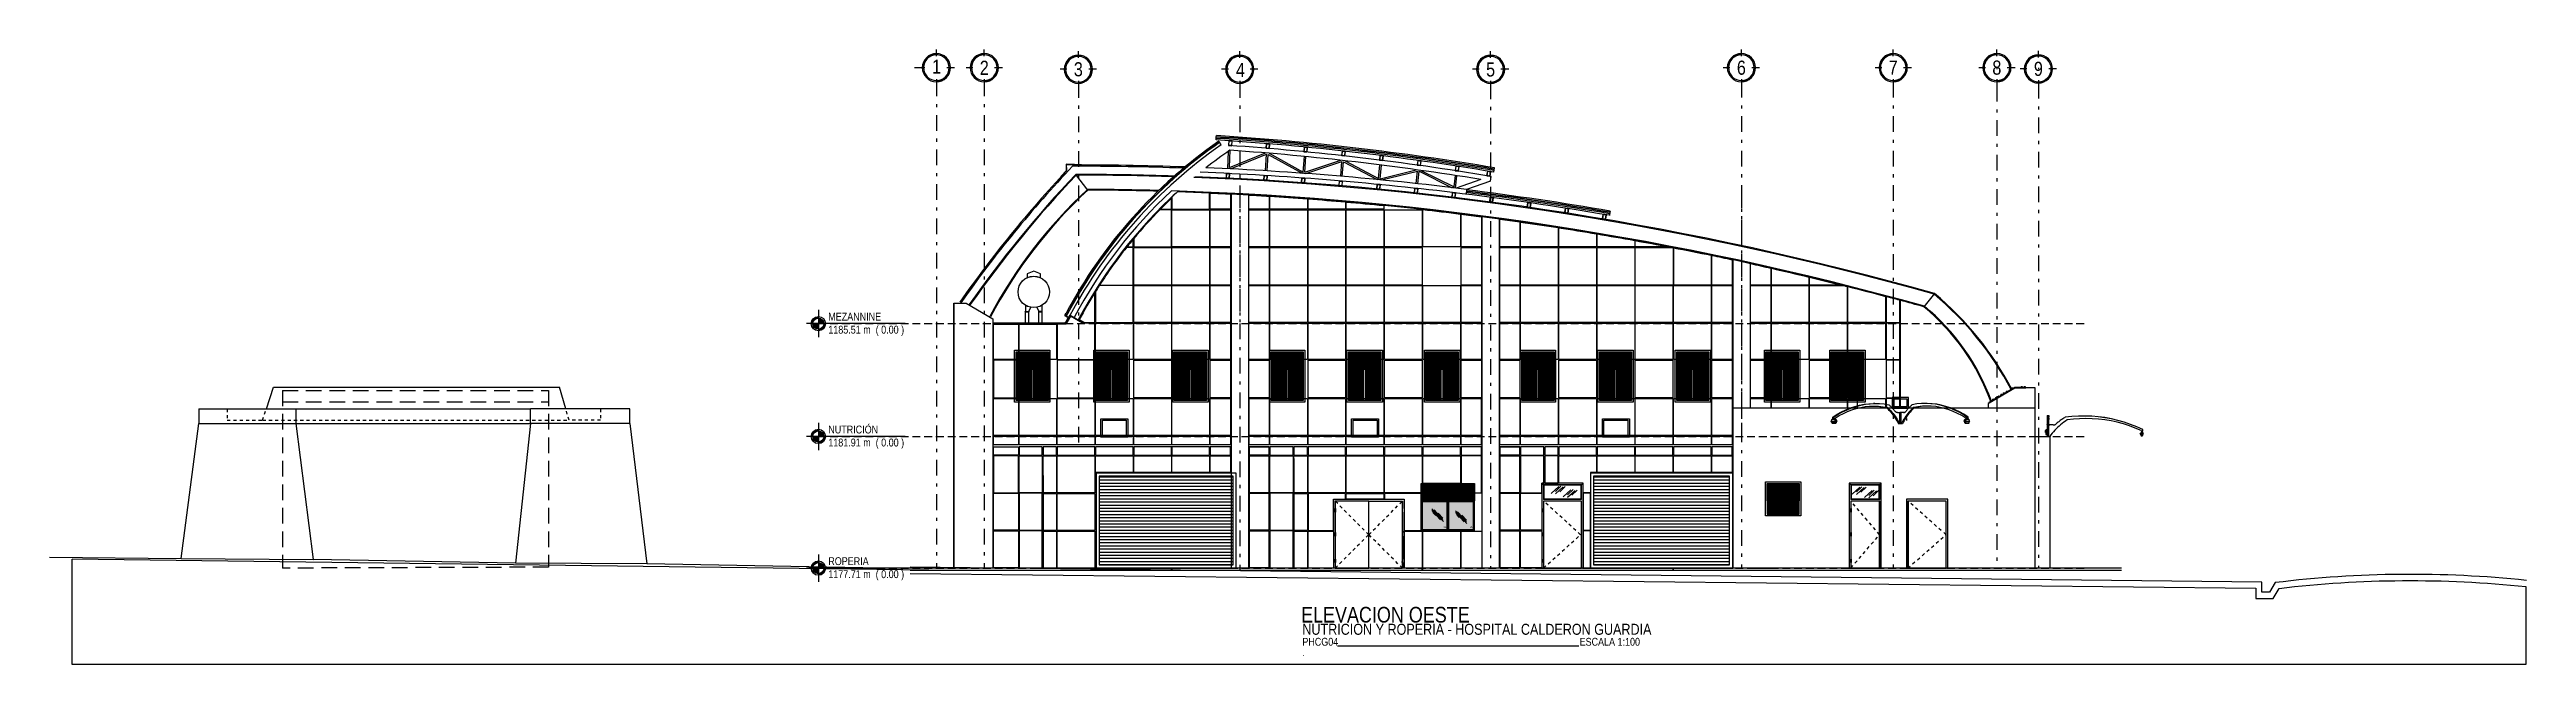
# Model space of a CAD drawing. Extents: x -133 to 84, y -2 to 88.
# Drawn here: x -21.5 to 57.5, y 68.6 to 88.3 of the extents above; entities that cross this region are included whole.
import ezdxf
from ezdxf.enums import TextEntityAlignment as Align

# ---------------------------------------------------------------- set-up
doc = ezdxf.new("R2010")
doc.units = 0
doc.header["$MEASUREMENT"] = 0
for name, pattern in [('ACAD_ISO03W100', [30, 12, -18]), ('RHCG02-4502(DOS ARA)AR-FA-004-08$0$CENTER', [2, 1.25, -0.25, 0.25, -0.25]), ('RHCG02-4502(DOS ARA)AR-FA-004-08$0$DASHDOT', [1, 0.5, -0.25, 0, -0.25]), ('RHCG02-4502(DOS ARA)AR-FA-004-08$0$ELEVACION OESTE(TOPOGRAFICO)$0$DASHED', [0.75, 0.5, -0.25]), ('RHCG02-4502(DOS ARA)AR-FA-004-08$0$HIDDEN', [0.375, 0.25, -0.125])]:
    doc.linetypes.add(name, pattern=pattern)
for name, color, linetype in [('1', 1, 'Continuous'), ('2', 2, 'Continuous'), ('251', 251, 'Continuous'), ('3', 3, 'Continuous'), ('4', 4, 'Continuous'), ('arq- detalle de fachada', 1, 'Continuous'), ('arq-cotas ventanas', 1, 'Continuous'), ('arq-gaviota', 4, 'Continuous'), ('arq-paredes', 4, 'Continuous'), ('arq-text-detalle de fachada', 1, 'Continuous'), ('arq-titulos @ 0.1', 5, 'Continuous'), ('arq-ventanas', 1, 'Continuous'), ('arq-ventanas cortes', 2, 'Continuous'), ('Cotas', 1, 'Continuous'), ('DISEÑO', 2, 'Continuous'), ('luminarias', 3, 'Continuous'), ('RHCG02-4502(DOS ARA)AR-FA-004-08$0$02', 2, 'Continuous'), ('RHCG02-4502(DOS ARA)AR-FA-004-08$0$03', 3, 'Continuous'), ('RHCG02-4502(DOS ARA)AR-FA-004-08$0$04', 4, 'Continuous'), ('RHCG02-4502(DOS ARA)AR-FA-004-08$0$05', 5, 'Continuous'), ('RHCG02-4502(DOS ARA)AR-FA-004-08$0$06', 6, 'Continuous'), ('RHCG02-4502(DOS ARA)AR-FA-004-08$0$arq-ejes-circulo', 1, 'Continuous'), ('RHCG02-4502(DOS ARA)AR-FA-004-08$0$arq-ejes-principales', 1, 'RHCG02-4502(DOS ARA)AR-FA-004-08$0$DASHDOT'), ('RHCG02-4502(DOS ARA)AR-FA-004-08$0$arq-fachada', 252, 'Continuous'), ('RHCG02-4502(DOS ARA)AR-FA-004-08$0$arq-niveles', 1, 'Continuous'), ('RHCG02-4502(DOS ARA)AR-FA-004-08$0$arq-paredes', 4, 'Continuous'), ('RHCG02-4502(DOS ARA)AR-FA-004-08$0$arq-proyeccion estructura fachada', 1, 'Continuous'), ('RHCG02-4502(DOS ARA)AR-FA-004-08$0$arq-simbologia', 1, 'Continuous'), ('RHCG02-4502(DOS ARA)AR-FA-004-08$0$arq-text-ejes', 2, 'Continuous'), ('RHCG02-4502(DOS ARA)AR-FA-004-08$0$arq-text-simbologia', 3, 'Continuous'), ('RHCG02-4502(DOS ARA)AR-FA-004-08$0$DISEÑO', 2, 'Continuous'), ('RHCG02-4502(DOS ARA)AR-FA-004-08$0$ELEVACION OESTE(TOPOGRAFICO)$0$PLANTA', 7, 'Continuous'), ('RHCG02-4502(DOS ARA)AR-FA-004-08$0$L 2', 2, 'Continuous'), ('RHCG02-4502(DOS ARA)AR-FA-004-08$0$L-06', 2, 'Continuous'), ('RHCG02-4502(DOS ARA)AR-FA-004-08$0$st-ejes-circulo', 1, 'Continuous'), ('RHCG02-4502(DOS ARA)AR-FA-004-08$0$st-ejes-principales', 1, 'RHCG02-4502(DOS ARA)AR-FA-004-08$0$DASHDOT')]:
    doc.layers.add(name, color=color, linetype=linetype)
doc.layers.add('RHCG02-4502(DOS ARA)AR-FA-004-08$0$01', color=1, linetype='Continuous', lineweight=25)
doc.styles.add('dape 1', font='swissck.ttf')
doc.styles.add('dape 2', font='ARIALN.TTF')
doc.styles.add('RHCG02-4502(DOS ARA)AR-FA-004-08$0$dape 2', font='ARIALN.TTF', dxfattribs={"height": 0.15})

# ---------------------------------------------------------------- blocks, each defined once
blk = doc.blocks.new('RHCG02-4502(DOS ARA)AR-FA-004-08$0$A$C26084524')
at = {"layer": 'RHCG02-4502(DOS ARA)AR-FA-004-08$0$L-06', "color": 1}
for points in [[(0, 0.15), (0, 0), (0.1, 0), (0.1, 0.15)], [(0.005, 0.145), (0.095, 0.145), (0.095, 0.005), (0.005, 0.005)]]:
    blk.add_lwpolyline(points, close=True, dxfattribs=at)
blk = doc.blocks.new('RHCG02-4502(DOS ARA)AR-FA-004-08$0$Tornillo E')
blk.add_lwpolyline([(-0.681, -24.209), (-0.643, -24.209), (-0.643, -24.228), (-0.681, -24.228)], close=True)
for points in [[(-0.681, -24.224), (-0.681, -24.213, -0.414214), (-0.677, -24.209), (-0.675, -24.209, -0.414214), (-0.671, -24.213), (-0.671, -24.224, -0.414214), (-0.675, -24.228), (-0.677, -24.228, -0.414214), (-0.681, -24.224, -1)], [(-0.671, -24.224), (-0.671, -24.213, -0.414214), (-0.667, -24.209), (-0.657, -24.209, -0.394946), (-0.653, -24.213), (-0.653, -24.224, -0.414214), (-0.657, -24.228), (-0.667, -24.228, -0.413175), (-0.671, -24.224, -1.003555)], [(-0.653, -24.224), (-0.653, -24.213, -0.414214), (-0.649, -24.209), (-0.647, -24.209, -0.414214), (-0.643, -24.213), (-0.643, -24.224, -0.414214), (-0.647, -24.228), (-0.649, -24.228, -0.414214), (-0.653, -24.224, -1)]]:
    blk.add_lwpolyline(points, format="xyb")
for points in [[(-0.653, -24.203), (-0.653, -24.202), (-0.671, -24.206), (-0.671, -24.206), (-0.653, -24.203)], [(-0.671, -24.204), (-0.671, -24.204), (-0.663, -24.202), (-0.661, -24.202), (-0.661, -24.203), (-0.671, -24.204)], [(-0.653, -24.205), (-0.653, -24.204), (-0.671, -24.207), (-0.671, -24.208), (-0.653, -24.205)], [(-0.666, -24.203), (-0.67, -24.203), (-0.67, -24.203)], [(-0.67, -24.204), (-0.67, -24.205)], [(-0.67, -24.206), (-0.67, -24.207)], [(-0.67, -24.208), (-0.67, -24.209), (-0.654, -24.209), (-0.654, -24.209)], [(-0.653, -24.207), (-0.653, -24.206), (-0.669, -24.209), (-0.665, -24.209), (-0.653, -24.207)], [(-0.656, -24.203), (-0.661, -24.203)], [(-0.655, -24.209), (-0.653, -24.209), (-0.653, -24.208), (-0.659, -24.209), (-0.655, -24.209)], [(-0.654, -24.204), (-0.654, -24.203)], [(-0.654, -24.206), (-0.654, -24.205)], [(-0.654, -24.208), (-0.654, -24.207)]]:
    blk.add_lwpolyline(points)
blk = doc.blocks.new('*U72')
at = {"linetype": 'Continuous'}
h = blk.add_hatch(color=251, dxfattribs=at)
h.paths.add_polyline_path([(0.164, 0.326), (0.18, 0.326, -0.414214), (0, 0.146), (0, 0.162, 0.414214)])
h.paths.add_polyline_path([(-0.164, 0.326), (-0.18, 0.326, -0.414214), (0, 0.506), (0, 0.49, 0.414214)])
for p, q in [((-0.146, 0.326), (-0.232, 0.326)), ((0, 0.558), (0, 0.472)), ((0, 0.543), (0, 0.458)), ((0.146, 0.326), (0.232, 0.326)), ((0, 0.18), (0, 0.094))]:
    blk.add_line(p, q, dxfattribs=at)
at = {"linetype": 'RHCG02-4502(DOS ARA)AR-FA-004-08$0$CENTER', "ltscale": 0.7}
blk.add_line((0, 0.146), (0, 0.146), dxfattribs=at)
at = {"linetype": 'Continuous'}
for radius in [0.18, 0.164]:
    blk.add_circle((0, 0.326), radius, dxfattribs=at)
blk = doc.blocks.new('*U75')
at = {"linetype": 'Continuous'}
h = blk.add_hatch(color=251, dxfattribs=at)
h.paths.add_polyline_path([(0.164, 0.426), (0.18, 0.426, -0.414214), (0, 0.245), (0, 0.261, 0.414214)])
h.paths.add_polyline_path([(-0.164, 0.426), (-0.18, 0.426, -0.414214), (0, 0.606), (0, 0.59, 0.414214)])
for p, q in [((0, 0.657), (0, 0.572)), ((0, 0.643), (0, 0.558)), ((-0.146, 0.426), (-0.232, 0.426)), ((0.146, 0.426), (0.232, 0.426)), ((0, 0.279), (0, 0.194))]:
    blk.add_line(p, q, dxfattribs=at)
at = {"linetype": 'RHCG02-4502(DOS ARA)AR-FA-004-08$0$CENTER', "ltscale": 0.7}
blk.add_line((0, 0.245), (0, 0.146), dxfattribs=at)
at = {"linetype": 'Continuous'}
for radius in [0.18, 0.164]:
    blk.add_circle((0, 0.426), radius, dxfattribs=at)
blk = doc.blocks.new('RHCG02-4502(DOS ARA)AR-FA-004-08$0$Nivel')
at = {"layer": 'RHCG02-4502(DOS ARA)AR-FA-004-08$0$arq-simbologia'}
h = blk.add_hatch(color=8, dxfattribs=at)
h.paths.add_polyline_path([(-0.177, 0, 0.414214), (0, -0.177), (0, 0)])
h.paths.add_polyline_path([(0, 0.177), (0, 0), (0.177, 0, 0.414214)])
h.paths.add_polyline_path([(-0.228, 0), (-0.177, 0, -0.414214), (0, 0.177), (0, 0.228, 0.414214)])
h.paths.add_polyline_path([(0, -0.177), (0, -0.228, 0.414214), (0.228, 0), (0.177, 0, -0.414214)])
for p, q in [((2.771, 0), (-0.376, 0)), ((0, 0.437), (0, -0.437))]:
    blk.add_line(p, q, dxfattribs=at)
for radius in [0.228, 0.177]:
    blk.add_circle((0, 0), radius, dxfattribs=at)
blk = doc.blocks.new('*U107')
at = {"color": 2}
blk.add_line((11.19, 3.31), (88.15, 3.31), dxfattribs=at)
at = {"style": 'dape 1'}
blk.add_attdef('NOMBREDELAPLANTA_001', (-0.41, 10.66), '', height=5, dxfattribs=at)
at = {"color": 4, "style": 'dape 1'}
blk.add_attdef('MODULO-SERVICIO', (0, 6.8), '', height=3.5, dxfattribs=at)
at = {"color": 1, "style": 'dape 2'}
blk.add_attdef('DIRECCION', (0, 0), '', height=2, dxfattribs=at)
at = {"color": 3, "style": 'dape 1'}
for tag, p in [('PROYECTO-NIVEL', (0, 3.31)), ('ESCALA', (88.45, 3.31))]:
    blk.add_attdef(tag, p, '', height=2.5, dxfattribs=at)

msp = doc.modelspace()

# ---------------------------------------------------------------- hatches: boundary and pattern name
at = {"layer": 'arq-ventanas'}
for points in [[(9.364, 78.57), (10.286, 78.57), (10.286, 78.107), (9.364, 78.107)], [(11.894, 78.57), (12.815, 78.57), (12.815, 78.107), (11.894, 78.107)], [(14.41, 78.57), (15.331, 78.57), (15.331, 78.107), (14.41, 78.107)], [(17.496, 78.57), (18.417, 78.57), (18.417, 78.107), (17.496, 78.107)], [(19.969, 78.57), (20.89, 78.57), (20.89, 78.107), (19.969, 78.107)], [(22.437, 78.57), (23.358, 78.57), (23.358, 78.107), (22.437, 78.107)], [(25.496, 78.57), (26.417, 78.57), (26.417, 78.107), (25.496, 78.107)], [(27.969, 78.57), (28.89, 78.57), (28.89, 78.107), (27.969, 78.107)], [(30.437, 78.57), (31.358, 78.57), (31.358, 78.107), (30.437, 78.107)], [(33.284, 78.57), (34.205, 78.57), (34.205, 78.107), (33.284, 78.107)], [(35.368, 78.57), (36.29, 78.57), (36.29, 78.107), (35.368, 78.107)], [(9.364, 78.02), (9.778, 78.02), (9.778, 77.107), (9.364, 77.107)], [(9.872, 78.02), (10.286, 78.02), (10.286, 77.107), (9.872, 77.107)], [(11.894, 78.02), (12.308, 78.02), (12.308, 77.107), (11.894, 77.107)], [(12.401, 78.02), (12.815, 78.02), (12.815, 77.107), (12.401, 77.107)], [(14.41, 78.02), (14.824, 78.02), (14.824, 77.107), (14.41, 77.107)], [(14.917, 78.02), (15.331, 78.02), (15.331, 77.107), (14.917, 77.107)], [(17.496, 78.02), (17.91, 78.02), (17.91, 77.107), (17.496, 77.107)], [(18.003, 78.02), (18.417, 78.02), (18.417, 77.107), (18.003, 77.107)], [(19.969, 78.02), (20.383, 78.02), (20.383, 77.107), (19.969, 77.107)], [(20.476, 78.02), (20.89, 78.02), (20.89, 77.107), (20.476, 77.107)], [(22.437, 78.02), (22.851, 78.02), (22.851, 77.107), (22.437, 77.107)], [(22.944, 78.02), (23.358, 78.02), (23.358, 77.107), (22.944, 77.107)], [(25.496, 78.02), (25.91, 78.02), (25.91, 77.107), (25.496, 77.107)], [(26.003, 78.02), (26.417, 78.02), (26.417, 77.107), (26.003, 77.107)], [(27.969, 78.02), (28.383, 78.02), (28.383, 77.107), (27.969, 77.107)], [(28.476, 78.02), (28.89, 78.02), (28.89, 77.107), (28.476, 77.107)], [(30.437, 78.02), (30.851, 78.02), (30.851, 77.107), (30.437, 77.107)], [(30.944, 78.02), (31.358, 78.02), (31.358, 77.107), (30.944, 77.107)], [(33.284, 78.02), (33.698, 78.02), (33.698, 77.107), (33.284, 77.107)], [(33.792, 78.02), (34.205, 78.02), (34.205, 77.107), (33.792, 77.107)], [(35.368, 78.02), (35.782, 78.02), (35.782, 77.107), (35.368, 77.107)], [(35.876, 78.02), (36.29, 78.02), (36.29, 77.107), (35.876, 77.107)], [(33.318, 74.369), (34.239, 74.369), (34.239, 73.906), (33.318, 73.906)], [(34.239, 73.818), (33.318, 73.818), (33.318, 73.477), (34.239, 73.477)]]:
    msp.add_hatch(color=254, dxfattribs=at).paths.add_polyline_path(points)
h = msp.add_hatch(color=254, dxfattribs=at)
h.paths.add_polyline_path([(22.364, 74.383), (22.264, 74.383), (22.264, 73.894), (22.364, 73.894)])
h.paths.add_polyline_path([(22.464, 74.383), (22.364, 74.383), (22.364, 73.894), (22.464, 73.894)])
h.paths.add_polyline_path([(22.564, 74.383), (22.464, 74.383), (22.464, 73.894), (22.564, 73.894)])
h.paths.add_polyline_path([(22.664, 74.383), (22.564, 74.383), (22.564, 73.894), (22.664, 73.894)])
h.paths.add_polyline_path([(22.764, 74.383), (22.664, 74.383), (22.664, 73.894), (22.764, 73.894)])
h.paths.add_polyline_path([(22.864, 74.383), (22.764, 74.383), (22.764, 73.894), (22.864, 73.894)])
h.paths.add_polyline_path([(22.964, 74.383), (22.864, 74.383), (22.864, 73.894), (22.964, 73.894)])
h.paths.add_polyline_path([(23.064, 74.383), (22.964, 74.383), (22.964, 73.894), (23.064, 73.894)])
h.paths.add_polyline_path([(23.164, 74.383), (23.064, 74.383), (23.064, 73.894), (23.164, 73.894)], flags=17)
h.paths.add_polyline_path([(23.06, 74.383), (23.164, 74.383), (23.164, 73.894), (23.06, 73.894)])
h = msp.add_hatch(color=254, dxfattribs=at)
h.paths.add_polyline_path([(23.021, 74.383), (23.107, 74.383), (23.107, 73.894), (23.021, 73.894)])
h.paths.add_polyline_path([(23.121, 74.383), (23.021, 74.383), (23.021, 73.894), (23.121, 73.894)])
h.paths.add_polyline_path([(23.221, 74.383), (23.121, 74.383), (23.121, 73.894), (23.221, 73.894)])
h.paths.add_polyline_path([(23.321, 74.383), (23.221, 74.383), (23.221, 73.894), (23.321, 73.894)])
h.paths.add_polyline_path([(23.421, 74.383), (23.321, 74.383), (23.321, 73.894), (23.421, 73.894)])
h.paths.add_polyline_path([(23.521, 74.383), (23.421, 74.383), (23.421, 73.894), (23.521, 73.894)])
h.paths.add_polyline_path([(23.621, 74.383), (23.521, 74.383), (23.521, 73.894), (23.621, 73.894)])
h.paths.add_polyline_path([(23.721, 74.383), (23.621, 74.383), (23.621, 73.894), (23.721, 73.894)])
h.paths.add_polyline_path([(23.821, 74.383), (23.721, 74.383), (23.721, 73.894), (23.821, 73.894)])
h.paths.add_polyline_path([(23.903, 74.383), (23.821, 74.383), (23.821, 73.894), (23.903, 73.894)])
h = msp.add_hatch(color=254, dxfattribs=at)
h.paths.add_polyline_path([(23.06, 73.833), (22.264, 73.832), (22.264, 72.944), (23.06, 72.944)])
h.paths.add_polyline_path([(23.903, 73.832), (23.107, 73.832), (23.107, 72.944), (23.903, 72.944)])
at = {"layer": 'RHCG02-4502(DOS ARA)AR-FA-004-08$0$arq-paredes'}
h = msp.add_hatch(dxfattribs=at)
h.set_pattern_fill('_USER', color=1, scale=0.1, style=0, pattern_type=0)
h.set_pattern_definition([(0, (-3217.33942, 864.82567), (0, 0.1), [])])
h.paths.add_polyline_path([(16.234, 74.644), (11.961, 74.644), (11.961, 71.813), (16.234, 71.813)])
h = msp.add_hatch(dxfattribs=at)
h.set_pattern_fill('_USER', color=1, scale=0.1, style=0, pattern_type=0)
h.set_pattern_definition([(0, (-3201.33942, 864.82567), (0, 0.1), [])])
h.paths.add_polyline_path([(32.071, 74.644), (27.729, 74.644), (27.729, 71.813), (32.071, 71.813)])

# ---------------------------------------------------------------- linework, layer by layer
for points in [[(36.14, 77.144), (36.14, 76.813)], [(19.436, 71.89), (19.436, 71.713)], [(26.079, 71.89), (26.079, 71.713)], [(35.885, 71.89), (35.885, 71.713)]]:
    msp.add_lwpolyline(points)
at = {"color": 8}
for points in [[(23.503, 75.295), (23.503, 74.413), (23.934, 74.413), (23.934, 74.115), (24.153, 74.115), (24.153, 75.295), (23.503, 75.295)], [(26.623, 74.418), (26.623, 75.295), (27.823, 75.295), (27.823, 74.764), (27.629, 74.764), (27.629, 74.113), (27.399, 74.113), (27.399, 74.418), (26.623, 74.418)], [(19.823, 73.917), (19.823, 74.095), (18.623, 74.095), (18.623, 72.915), (19.436, 72.915), (19.436, 73.917), (19.823, 73.917)], [(21.063, 74.095), (21.063, 73.917), (21.684, 73.917), (21.684, 72.915), (22.234, 72.915), (22.234, 74.095), (21.063, 74.095)]]:
    msp.add_lwpolyline(points, dxfattribs=at)
at = {"layer": '1'}
for points in [[(19.49, 71.887), (19.49, 71.716), (20.557, 71.716), (20.557, 73.85), (19.49, 73.85), (19.49, 73.61)], [(19.49, 73.495), (19.49, 72.846)], [(21.63, 71.887), (21.63, 71.716), (20.563, 71.716), (20.563, 73.85), (21.63, 73.85), (21.63, 73.61)], [(21.63, 73.495), (21.63, 72.846)], [(26.133, 71.887), (26.133, 71.716), (27.345, 71.716), (27.345, 73.85), (26.133, 73.85), (26.133, 73.61)], [(26.133, 73.495), (26.133, 72.846)], [(35.939, 71.887), (35.939, 71.716), (36.854, 71.716), (36.854, 73.85), (35.939, 73.85), (35.939, 73.61)], [(35.939, 73.495), (35.939, 72.846)], [(37.762, 71.887), (37.762, 71.716), (38.974, 71.716), (38.974, 73.85), (37.762, 73.85), (37.762, 73.61)], [(37.762, 73.495), (37.762, 72.846)], [(19.49, 72.731), (19.49, 72.002)], [(21.63, 72.731), (21.63, 72.002)], [(26.133, 72.731), (26.133, 72.002)], [(35.939, 72.731), (35.939, 72.002)], [(37.762, 72.731), (37.762, 72.002)]]:
    msp.add_lwpolyline(points, dxfattribs=at)
at = {"layer": '2'}
for p, q in [((26.079, 74.418), (26.143, 74.355)), ((26.143, 74.355), (26.143, 73.917)), ((27.336, 74.355), (26.143, 74.355)), ((27.399, 74.418), (27.336, 74.355)), ((27.336, 73.917), (27.336, 74.355)), ((35.885, 74.418), (35.949, 74.355)), ((35.949, 74.355), (35.949, 73.917)), ((36.844, 74.355), (35.949, 74.355)), ((36.908, 74.418), (36.844, 74.355)), ((36.844, 73.917), (36.844, 74.355)), ((27.336, 73.917), (26.143, 73.917)), ((36.844, 73.917), (35.949, 73.917))]:
    msp.add_line(p, q, dxfattribs=at)
for points in [[(19.487, 71.887), (19.487, 71.713), (20.56, 71.713), (20.56, 73.853), (19.487, 73.853), (19.487, 73.61)], [(19.487, 73.495), (19.487, 72.846)], [(21.633, 71.887), (21.633, 71.713), (20.56, 71.713), (20.56, 73.853), (21.633, 73.853), (21.633, 73.61)], [(21.633, 73.495), (21.633, 72.846)], [(26.13, 71.887), (26.13, 71.713), (27.348, 71.713), (27.349, 73.853), (26.13, 73.853), (26.13, 73.61)], [(26.13, 73.495), (26.13, 72.846)], [(35.936, 71.887), (35.936, 71.713), (36.857, 71.713), (36.857, 73.853), (35.936, 73.853), (35.936, 73.61)], [(35.936, 73.495), (35.936, 72.846)], [(37.758, 71.887), (37.758, 71.713), (38.977, 71.713), (38.977, 73.853), (37.758, 73.853), (37.758, 73.61)], [(37.758, 73.495), (37.758, 72.846)], [(19.487, 72.731), (19.487, 72.002)], [(21.633, 72.731), (21.633, 72.002)], [(26.13, 72.731), (26.13, 72.002)], [(35.936, 72.731), (35.936, 72.002)], [(37.758, 72.731), (37.758, 72.002)]]:
    msp.add_lwpolyline(points, dxfattribs=at)
at = {"layer": '251'}
for p, q in [((26.376, 74.093), (26.62, 74.315)), ((26.512, 74.081), (26.756, 74.303)), ((26.514, 74.161), (26.685, 74.326)), ((26.651, 74.149), (26.822, 74.314)), ((35.982, 74.075), (36.226, 74.297)), ((36.119, 74.063), (36.363, 74.285)), ((36.121, 74.144), (36.292, 74.309)), ((36.257, 74.132), (36.428, 74.297)), ((26.765, 73.984), (27.009, 74.206)), ((26.902, 73.972), (27.146, 74.194)), ((26.904, 74.052), (27.075, 74.218)), ((27.04, 74.04), (27.211, 74.205)), ((36.372, 73.966), (36.616, 74.188)), ((36.508, 73.954), (36.752, 74.176)), ((36.51, 74.035), (36.681, 74.2)), ((36.647, 74.023), (36.818, 74.188))]:
    msp.add_line(p, q, dxfattribs=at)
at = {"layer": '251', "linetype": 'ACAD_ISO03W100', "ltscale": 0.002}
for p, q in [((20.557, 72.78), (19.487, 73.853)), ((20.563, 72.78), (21.633, 73.853)), ((27.318, 72.78), (26.133, 73.85)), ((36.854, 72.78), (35.939, 73.85)), ((38.974, 72.78), (37.758, 73.853)), ((19.487, 71.713), (20.557, 72.78)), ((21.633, 71.713), (20.563, 72.78)), ((26.133, 71.716), (27.318, 72.78)), ((35.939, 71.716), (36.854, 72.78)), ((37.758, 71.713), (38.974, 72.78))]:
    msp.add_line(p, q, dxfattribs=at)
at = {"layer": '3'}
for p, q in [((26.13, 74.368), (26.13, 73.904)), ((27.349, 74.368), (26.13, 74.368)), ((27.349, 73.904), (27.349, 74.368)), ((35.936, 74.368), (35.936, 73.904)), ((36.857, 74.368), (35.936, 74.368)), ((36.857, 73.904), (36.857, 74.368)), ((19.483, 73.495), (19.483, 73.61)), ((19.483, 73.61), (19.494, 73.61)), ((19.494, 73.61), (19.494, 73.495)), ((21.626, 73.61), (21.626, 73.495)), ((21.637, 73.61), (21.626, 73.61)), ((21.637, 73.495), (21.637, 73.61)), ((26.126, 73.495), (26.126, 73.61)), ((26.126, 73.61), (26.137, 73.61)), ((27.349, 73.904), (26.13, 73.904)), ((26.137, 73.61), (26.137, 73.495)), ((35.932, 73.495), (35.932, 73.61)), ((35.932, 73.61), (35.943, 73.61)), ((36.857, 73.904), (35.936, 73.904)), ((35.943, 73.61), (35.943, 73.495)), ((37.755, 73.495), (37.755, 73.61)), ((37.755, 73.61), (37.766, 73.61)), ((37.766, 73.61), (37.766, 73.495)), ((19.494, 71.887), (19.494, 71.923)), ((21.626, 71.887), (21.626, 71.923)), ((26.137, 71.887), (26.137, 71.923)), ((35.943, 71.887), (35.943, 71.923)), ((37.766, 71.887), (37.766, 71.923))]:
    msp.add_line(p, q, dxfattribs=at)
for points in [[(19.494, 73.606), (19.483, 73.606), (19.483, 73.61), (19.494, 73.61)], [(19.494, 73.575), (19.483, 73.575), (19.483, 73.579), (19.494, 73.579)], [(19.494, 73.53), (19.483, 73.53), (19.483, 73.534), (19.494, 73.534)], [(19.494, 73.495), (19.483, 73.495), (19.483, 73.499), (19.494, 73.499)], [(21.626, 73.606), (21.637, 73.606), (21.637, 73.61), (21.626, 73.61)], [(21.626, 73.575), (21.637, 73.575), (21.637, 73.579), (21.626, 73.579)], [(21.626, 73.53), (21.637, 73.53), (21.637, 73.534), (21.626, 73.534)], [(21.626, 73.495), (21.637, 73.495), (21.637, 73.499), (21.626, 73.499)], [(26.137, 73.606), (26.126, 73.606), (26.126, 73.61), (26.137, 73.61)], [(26.137, 73.575), (26.126, 73.575), (26.126, 73.579), (26.137, 73.579)], [(26.137, 73.53), (26.126, 73.53), (26.126, 73.534), (26.137, 73.534)], [(26.137, 73.495), (26.126, 73.495), (26.126, 73.499), (26.137, 73.499)], [(35.943, 73.606), (35.932, 73.606), (35.932, 73.61), (35.943, 73.61)], [(35.943, 73.575), (35.932, 73.575), (35.932, 73.579), (35.943, 73.579)], [(35.943, 73.53), (35.932, 73.53), (35.932, 73.534), (35.943, 73.534)], [(35.943, 73.495), (35.932, 73.495), (35.932, 73.499), (35.943, 73.499)], [(37.766, 73.606), (37.755, 73.606), (37.755, 73.61), (37.766, 73.61)], [(37.766, 73.575), (37.755, 73.575), (37.755, 73.579), (37.766, 73.579)], [(37.766, 73.53), (37.755, 73.53), (37.755, 73.534), (37.766, 73.534)], [(37.766, 73.495), (37.755, 73.495), (37.755, 73.499), (37.766, 73.499)], [(19.494, 72.846), (19.494, 72.731), (19.483, 72.731), (19.483, 72.846)], [(19.494, 72.842), (19.483, 72.842), (19.483, 72.846), (19.494, 72.846)], [(19.494, 72.811), (19.483, 72.811), (19.483, 72.815), (19.494, 72.815)], [(19.494, 72.766), (19.483, 72.766), (19.483, 72.77), (19.494, 72.77)], [(19.494, 72.731), (19.483, 72.731), (19.483, 72.735), (19.494, 72.735)], [(21.626, 72.846), (21.626, 72.731), (21.637, 72.731), (21.637, 72.846)], [(21.626, 72.842), (21.637, 72.842), (21.637, 72.846), (21.626, 72.846)], [(21.626, 72.811), (21.637, 72.811), (21.637, 72.815), (21.626, 72.815)], [(21.626, 72.766), (21.637, 72.766), (21.637, 72.77), (21.626, 72.77)], [(21.626, 72.731), (21.637, 72.731), (21.637, 72.735), (21.626, 72.735)], [(26.137, 72.846), (26.137, 72.731), (26.126, 72.731), (26.126, 72.846)], [(26.137, 72.842), (26.126, 72.842), (26.126, 72.846), (26.137, 72.846)], [(26.137, 72.811), (26.126, 72.811), (26.126, 72.815), (26.137, 72.815)], [(26.137, 72.766), (26.126, 72.766), (26.126, 72.77), (26.137, 72.77)], [(26.137, 72.731), (26.126, 72.731), (26.126, 72.735), (26.137, 72.735)], [(35.943, 72.846), (35.943, 72.731), (35.932, 72.731), (35.932, 72.846)], [(35.943, 72.842), (35.932, 72.842), (35.932, 72.846), (35.943, 72.846)], [(35.943, 72.811), (35.932, 72.811), (35.932, 72.815), (35.943, 72.815)], [(35.943, 72.766), (35.932, 72.766), (35.932, 72.77), (35.943, 72.77)], [(35.943, 72.731), (35.932, 72.731), (35.932, 72.735), (35.943, 72.735)], [(37.766, 72.846), (37.766, 72.731), (37.755, 72.731), (37.755, 72.846)], [(37.766, 72.842), (37.755, 72.842), (37.755, 72.846), (37.766, 72.846)], [(37.766, 72.811), (37.755, 72.811), (37.755, 72.815), (37.766, 72.815)], [(37.766, 72.766), (37.755, 72.766), (37.755, 72.77), (37.766, 72.77)], [(37.766, 72.731), (37.755, 72.731), (37.755, 72.735), (37.766, 72.735)], [(19.494, 72.002), (19.494, 71.887), (19.483, 71.887), (19.483, 72.002)], [(19.494, 71.998), (19.483, 71.998), (19.483, 72.002), (19.494, 72.002)], [(19.494, 71.967), (19.483, 71.967), (19.483, 71.971), (19.494, 71.971)], [(19.494, 71.922), (19.483, 71.922), (19.483, 71.926), (19.494, 71.926)], [(21.626, 72.002), (21.626, 71.887), (21.637, 71.887), (21.637, 72.002)], [(21.626, 71.998), (21.637, 71.998), (21.637, 72.002), (21.626, 72.002)], [(21.626, 71.967), (21.637, 71.967), (21.637, 71.971), (21.626, 71.971)], [(21.626, 71.922), (21.637, 71.922), (21.637, 71.926), (21.626, 71.926)], [(26.137, 72.002), (26.137, 71.887), (26.126, 71.887), (26.126, 72.002)], [(26.137, 71.998), (26.126, 71.998), (26.126, 72.002), (26.137, 72.002)], [(26.137, 71.967), (26.126, 71.967), (26.126, 71.971), (26.137, 71.971)], [(26.137, 71.922), (26.126, 71.922), (26.126, 71.926), (26.137, 71.926)], [(35.943, 72.002), (35.943, 71.887), (35.932, 71.887), (35.932, 72.002)], [(35.943, 71.998), (35.932, 71.998), (35.932, 72.002), (35.943, 72.002)], [(35.943, 71.967), (35.932, 71.967), (35.932, 71.971), (35.943, 71.971)], [(35.943, 71.922), (35.932, 71.922), (35.932, 71.926), (35.943, 71.926)], [(37.766, 72.002), (37.766, 71.887), (37.755, 71.887), (37.755, 72.002)], [(37.766, 71.998), (37.755, 71.998), (37.755, 72.002), (37.766, 72.002)], [(37.766, 71.967), (37.755, 71.967), (37.755, 71.971), (37.766, 71.971)], [(37.766, 71.922), (37.755, 71.922), (37.755, 71.926), (37.766, 71.926)], [(19.494, 71.887), (19.483, 71.887), (19.483, 71.891), (19.494, 71.891)], [(21.626, 71.887), (21.637, 71.887), (21.637, 71.891), (21.626, 71.891)], [(26.137, 71.887), (26.126, 71.887), (26.126, 71.891), (26.137, 71.891)], [(35.943, 71.887), (35.932, 71.887), (35.932, 71.891), (35.943, 71.891)], [(37.766, 71.887), (37.755, 71.887), (37.755, 71.891), (37.766, 71.891)]]:
    msp.add_lwpolyline(points, close=True, dxfattribs=at)
at = {"layer": '4'}
for p, q in [((37.708, 76.483), (37.708, 76.419)), ((27.399, 74.418), (26.079, 74.418)), ((26.079, 74.418), (26.079, 73.904)), ((27.399, 71.713), (27.399, 74.418)), ((36.908, 74.418), (35.885, 74.418)), ((35.885, 74.418), (35.885, 73.904)), ((36.908, 73.904), (36.908, 74.418)), ((19.436, 73.917), (21.684, 73.917)), ((19.436, 73.917), (19.436, 73.853)), ((19.436, 73.853), (19.436, 71.713)), ((21.684, 73.917), (21.684, 73.853)), ((21.684, 73.853), (21.684, 71.713)), ((26.079, 73.904), (26.079, 71.713)), ((35.885, 73.904), (35.885, 71.713)), ((36.908, 71.713), (36.908, 73.904)), ((37.708, 73.917), (37.708, 71.713)), ((39.028, 73.917), (37.708, 73.917)), ((39.028, 73.853), (39.028, 73.917)), ((39.028, 71.713), (39.028, 73.853))]:
    msp.add_line(p, q, dxfattribs=at)
at = {"layer": 'arq- detalle de fachada', "color": 250}
for p, q in [((33.318, 73.818), (33.305, 73.831)), ((33.779, 73.479), (33.318, 73.818)), ((34.239, 73.818), (33.779, 73.479)), ((34.239, 73.818), (34.253, 73.831)), ((33.318, 73.477), (33.305, 73.464)), ((34.239, 73.477), (34.253, 73.464))]:
    msp.add_line(p, q, dxfattribs=at)
at = {"layer": 'arq- detalle de fachada'}
for points in [[(34.293, 73.862), (33.264, 73.862), (33.264, 73.433), (34.293, 73.433)], [(34.239, 73.818), (33.318, 73.818), (33.318, 73.477), (34.239, 73.477)]]:
    msp.add_lwpolyline(points, close=True, dxfattribs=at)
at = {"layer": 'arq- detalle de fachada', "color": 250}
msp.add_lwpolyline([(34.253, 73.831), (33.305, 73.831), (33.305, 73.464), (34.253, 73.464)], close=True, dxfattribs=at)
at = {"layer": 'arq-cotas ventanas', "color": 250}
for p, q in [((22.264, 74.383), (22.251, 74.396)), ((23.903, 74.383), (23.916, 74.396)), ((22.264, 73.894), (22.251, 73.881))]:
    msp.add_line(p, q, dxfattribs=at)
msp.add_lwpolyline([(23.903, 73.894), (23.916, 73.881)], dxfattribs=at)
at = {"layer": 'arq-gaviota'}
for p, q in [((35.5, 76.62), (35.639, 76.698)), ((35.535, 76.62), (35.674, 76.698)), ((35.566, 76.581), (35.699, 76.651)), ((35.639, 76.698), (35.781, 76.767)), ((35.674, 76.698), (35.816, 76.767)), ((35.699, 76.651), (35.835, 76.713)), ((35.781, 76.767), (35.924, 76.825)), ((35.816, 76.767), (35.96, 76.825)), ((35.835, 76.713), (35.973, 76.765)), ((35.924, 76.825), (36.07, 76.874)), ((35.96, 76.825), (36.105, 76.874)), ((35.973, 76.765), (36.112, 76.808)), ((36.07, 76.874), (36.217, 76.912)), ((36.105, 76.874), (36.253, 76.912)), ((36.112, 76.808), (36.253, 76.841)), ((36.217, 76.912), (36.366, 76.94)), ((36.253, 76.912), (36.401, 76.94)), ((36.253, 76.841), (36.394, 76.865)), ((36.366, 76.94), (36.515, 76.958)), ((36.394, 76.865), (36.536, 76.879)), ((36.401, 76.94), (36.55, 76.958)), ((36.515, 76.958), (36.664, 76.965)), ((36.536, 76.879), (36.66, 76.883)), ((36.55, 76.958), (36.7, 76.965)), ((36.66, 76.883), (36.679, 76.884)), ((36.66, 76.883), (36.786, 76.878)), ((36.7, 76.965), (36.664, 76.965)), ((36.679, 76.884), (36.821, 76.878)), ((36.7, 76.965), (36.849, 76.962)), ((36.786, 76.878), (36.928, 76.863)), ((36.821, 76.878), (36.964, 76.863)), ((36.849, 76.962), (36.998, 76.949)), ((36.928, 76.863), (37.07, 76.839)), ((36.964, 76.863), (37.105, 76.839)), ((36.998, 76.949), (37.147, 76.925)), ((37.105, 76.839), (37.07, 76.839)), ((37.07, 76.839), (37.107, 76.803)), ((37.105, 76.839), (37.143, 76.803)), ((37.107, 76.803), (37.144, 76.766)), ((37.143, 76.803), (37.179, 76.766)), ((37.144, 76.766), (37.18, 76.728)), ((37.147, 76.925), (37.166, 76.909)), ((37.166, 76.909), (37.184, 76.892)), ((37.179, 76.766), (37.215, 76.728)), ((37.18, 76.728), (37.215, 76.687)), ((37.184, 76.892), (37.203, 76.875)), ((37.203, 76.875), (37.221, 76.857)), ((37.215, 76.728), (37.25, 76.687)), ((37.215, 76.687), (37.249, 76.646)), ((37.221, 76.857), (37.239, 76.839)), ((37.239, 76.839), (37.257, 76.821)), ((37.249, 76.646), (37.282, 76.602)), ((37.25, 76.687), (37.285, 76.646)), ((37.257, 76.821), (37.274, 76.802)), ((37.274, 76.802), (37.292, 76.783)), ((37.285, 76.646), (37.318, 76.602)), ((37.292, 76.783), (37.309, 76.764)), ((37.309, 76.764), (37.326, 76.745)), ((37.326, 76.745), (37.343, 76.725)), ((37.343, 76.725), (37.36, 76.704)), ((37.364, 76.699), (37.36, 76.704)), ((37.368, 76.695), (37.364, 76.699)), ((37.373, 76.691), (37.368, 76.695)), ((37.378, 76.688), (37.373, 76.691)), ((37.383, 76.685), (37.378, 76.688)), ((37.388, 76.683), (37.383, 76.685)), ((37.392, 76.682), (37.388, 76.683)), ((37.421, 76.682), (37.392, 76.682)), ((37.394, 76.681), (37.392, 76.682)), ((37.399, 76.68), (37.394, 76.681)), ((37.404, 76.68), (37.399, 76.68)), ((37.41, 76.68), (37.404, 76.68)), ((37.415, 76.68), (37.41, 76.68)), ((37.421, 76.682), (37.415, 76.68)), ((37.421, 76.682), (37.495, 76.682)), ((37.495, 76.313), (37.495, 76.682)), ((37.546, 76.682), (37.495, 76.682)), ((37.621, 76.682), (37.546, 76.682)), ((37.546, 76.313), (37.546, 76.682)), ((37.649, 76.682), (37.621, 76.682)), ((37.621, 76.682), (37.626, 76.68)), ((37.626, 76.68), (37.631, 76.68)), ((37.631, 76.68), (37.637, 76.68)), ((37.637, 76.68), (37.642, 76.68)), ((37.642, 76.68), (37.648, 76.681)), ((37.648, 76.681), (37.649, 76.682)), ((37.649, 76.682), (37.653, 76.683)), ((37.653, 76.683), (37.658, 76.685)), ((37.658, 76.685), (37.663, 76.688)), ((37.663, 76.688), (37.668, 76.691)), ((37.668, 76.691), (37.673, 76.695)), ((37.673, 76.695), (37.677, 76.699)), ((37.677, 76.699), (37.682, 76.704)), ((37.698, 76.725), (37.682, 76.704)), ((37.715, 76.745), (37.698, 76.725)), ((37.732, 76.764), (37.715, 76.745)), ((37.757, 76.646), (37.723, 76.602)), ((37.749, 76.783), (37.732, 76.764)), ((37.767, 76.802), (37.749, 76.783)), ((37.791, 76.687), (37.757, 76.646)), ((37.792, 76.646), (37.759, 76.602)), ((37.784, 76.821), (37.767, 76.802)), ((37.802, 76.839), (37.784, 76.821)), ((37.826, 76.728), (37.791, 76.687)), ((37.826, 76.687), (37.792, 76.646)), ((37.82, 76.857), (37.802, 76.839)), ((37.838, 76.875), (37.82, 76.857)), ((37.862, 76.766), (37.826, 76.728)), ((37.861, 76.728), (37.826, 76.687)), ((37.857, 76.892), (37.838, 76.875)), ((37.875, 76.909), (37.857, 76.892)), ((37.897, 76.766), (37.861, 76.728)), ((37.898, 76.803), (37.862, 76.766)), ((37.894, 76.925), (37.875, 76.909)), ((38.043, 76.949), (37.894, 76.925)), ((37.934, 76.803), (37.897, 76.766)), ((37.936, 76.839), (37.898, 76.803)), ((37.971, 76.839), (37.934, 76.803)), ((38.078, 76.863), (37.936, 76.839)), ((37.971, 76.839), (37.936, 76.839)), ((38.113, 76.863), (37.971, 76.839)), ((38.192, 76.962), (38.043, 76.949)), ((38.22, 76.878), (38.078, 76.863)), ((38.255, 76.878), (38.113, 76.863)), ((38.342, 76.965), (38.192, 76.962)), ((38.362, 76.884), (38.22, 76.878)), ((38.381, 76.883), (38.255, 76.878)), ((38.377, 76.965), (38.342, 76.965)), ((38.491, 76.958), (38.342, 76.965)), ((38.381, 76.883), (38.362, 76.884)), ((38.527, 76.958), (38.377, 76.965)), ((38.505, 76.879), (38.381, 76.883)), ((38.64, 76.94), (38.491, 76.958)), ((38.647, 76.865), (38.505, 76.879)), ((38.676, 76.94), (38.527, 76.958)), ((38.789, 76.912), (38.64, 76.94)), ((38.789, 76.841), (38.647, 76.865)), ((38.824, 76.912), (38.676, 76.94)), ((38.936, 76.874), (38.789, 76.912)), ((38.929, 76.808), (38.789, 76.841)), ((38.971, 76.874), (38.824, 76.912)), ((39.069, 76.765), (38.929, 76.808)), ((39.081, 76.825), (38.936, 76.874)), ((39.117, 76.825), (38.971, 76.874)), ((39.206, 76.713), (39.069, 76.765)), ((39.225, 76.767), (39.081, 76.825)), ((39.261, 76.767), (39.117, 76.825)), ((39.342, 76.651), (39.206, 76.713)), ((39.367, 76.698), (39.225, 76.767)), ((39.402, 76.698), (39.261, 76.767)), ((39.476, 76.581), (39.342, 76.651)), ((39.506, 76.62), (39.367, 76.698)), ((39.541, 76.62), (39.402, 76.698)), ((35.364, 76.532), (35.5, 76.62)), ((35.364, 76.478), (35.364, 76.532)), ((35.399, 76.532), (35.364, 76.532)), ((35.39, 76.478), (35.364, 76.478)), ((35.399, 76.478), (35.39, 76.478)), ((35.399, 76.532), (35.535, 76.62)), ((35.399, 76.478), (35.399, 76.532)), ((35.402, 76.478), (35.399, 76.478)), ((35.435, 76.478), (35.402, 76.478)), ((35.435, 76.501), (35.566, 76.581)), ((35.435, 76.501), (35.435, 76.478)), ((37.282, 76.602), (37.315, 76.557)), ((37.315, 76.557), (37.346, 76.511)), ((37.318, 76.602), (37.35, 76.557)), ((37.346, 76.511), (37.376, 76.464)), ((37.35, 76.557), (37.381, 76.511)), ((37.376, 76.464), (37.405, 76.415)), ((37.381, 76.511), (37.411, 76.464)), ((37.405, 76.415), (37.433, 76.365)), ((37.411, 76.464), (37.44, 76.415)), ((37.433, 76.365), (37.46, 76.313)), ((37.44, 76.415), (37.468, 76.365)), ((37.495, 76.313), (37.46, 76.313)), ((37.468, 76.365), (37.495, 76.313)), ((37.546, 76.313), (37.495, 76.313)), ((37.573, 76.365), (37.546, 76.313)), ((37.581, 76.313), (37.546, 76.313)), ((37.601, 76.415), (37.573, 76.365)), ((37.608, 76.365), (37.581, 76.313)), ((37.63, 76.464), (37.601, 76.415)), ((37.636, 76.415), (37.608, 76.365)), ((37.66, 76.511), (37.63, 76.464)), ((37.665, 76.464), (37.636, 76.415)), ((37.691, 76.557), (37.66, 76.511)), ((37.695, 76.511), (37.665, 76.464)), ((37.723, 76.602), (37.691, 76.557)), ((37.726, 76.557), (37.695, 76.511)), ((37.759, 76.602), (37.726, 76.557)), ((39.607, 76.501), (39.476, 76.581)), ((39.642, 76.532), (39.506, 76.62)), ((39.677, 76.532), (39.541, 76.62)), ((39.607, 76.501), (39.607, 76.478)), ((39.607, 76.478), (39.634, 76.478)), ((39.634, 76.478), (39.642, 76.478)), ((39.642, 76.478), (39.642, 76.532)), ((39.677, 76.532), (39.642, 76.532)), ((39.646, 76.478), (39.642, 76.478)), ((39.677, 76.478), (39.646, 76.478)), ((39.677, 76.478), (39.677, 76.532)), ((42.151, 76.113), (42.149, 76.108)), ((42.149, 76.108), (42.149, 76.04)), ((42.149, 76.04), (42.152, 76.04)), ((42.156, 76.118), (42.151, 76.113)), ((42.155, 76.117), (42.151, 76.113)), ((42.151, 76.113), (42.151, 76.113)), ((42.153, 76.112), (42.152, 76.108)), ((42.152, 76.108), (42.153, 76.112)), ((42.152, 76.041), (42.152, 76.108)), ((42.152, 76.108), (42.152, 76.04)), ((42.157, 76.043), (42.152, 76.043)), ((42.152, 76.04), (42.152, 76.041)), ((42.157, 76.116), (42.153, 76.112)), ((42.153, 76.112), (42.153, 76.112)), ((42.163, 76.12), (42.155, 76.117)), ((42.163, 76.121), (42.156, 76.118)), ((42.158, 76.117), (42.157, 76.116)), ((42.157, 76.097), (42.157, 76.116)), ((42.157, 76.116), (42.157, 76.116)), ((42.157, 76.097), (42.157, 76.075)), ((42.197, 76.097), (42.157, 76.097)), ((42.157, 76.075), (42.197, 76.075)), ((42.157, 76.06), (42.157, 76.075)), ((42.157, 76.06), (42.197, 76.06)), ((42.157, 76.06), (42.157, 75.98)), ((42.157, 75.98), (42.166, 75.98)), ((42.164, 76.119), (42.158, 76.117)), ((42.197, 76.117), (42.158, 76.117)), ((42.172, 76.122), (42.163, 76.121)), ((42.171, 76.121), (42.163, 76.12)), ((42.172, 76.12), (42.164, 76.119)), ((42.166, 75.983), (42.166, 76.034)), ((42.166, 76.034), (42.167, 76.034)), ((42.166, 75.983), (42.167, 75.996)), ((42.166, 75.983), (42.166, 75.98)), ((42.197, 75.983), (42.166, 75.983)), ((42.166, 75.98), (42.197, 75.98)), ((42.167, 76.03), (42.167, 76.034)), ((42.167, 76.034), (42.197, 76.034)), ((42.167, 76.013), (42.167, 76.03)), ((42.167, 75.996), (42.167, 76.013)), ((42.197, 75.996), (42.167, 75.996)), ((42.197, 76.121), (42.171, 76.121)), ((42.197, 76.122), (42.172, 76.122)), ((42.197, 76.12), (42.172, 76.12)), ((42.176, 76.056), (42.197, 76.056)), ((42.176, 76.043), (42.176, 76.056)), ((42.197, 76.043), (42.176, 76.043)), ((42.198, 76.285), (42.197, 76.282)), ((42.197, 76.282), (42.247, 76.282)), ((42.247, 76.282), (42.197, 76.282)), ((42.197, 76.282), (42.197, 76.122)), ((42.197, 76.122), (42.197, 76.121)), ((42.197, 76.121), (42.197, 76.12)), ((42.197, 76.12), (42.197, 76.117)), ((42.197, 76.117), (42.197, 76.097)), ((42.197, 76.097), (42.197, 76.075)), ((42.197, 76.075), (42.197, 76.06)), ((42.197, 76.06), (42.197, 76.056)), ((42.197, 76.056), (42.197, 76.043)), ((42.197, 76.043), (42.197, 76.034)), ((42.197, 76.034), (42.197, 75.996)), ((42.197, 75.996), (42.197, 75.983)), ((42.197, 75.983), (42.197, 75.98)), ((42.197, 75.98), (42.197, 75.914)), ((42.247, 75.913), (42.197, 75.914)), ((42.199, 76.535), (42.198, 76.309)), ((42.198, 76.304), (42.198, 76.309)), ((42.198, 76.309), (42.248, 76.309)), ((42.198, 76.304), (42.198, 76.292)), ((42.198, 76.289), (42.198, 76.292)), ((42.198, 76.287), (42.198, 76.289)), ((42.198, 76.285), (42.198, 76.287)), ((42.198, 76.285), (42.198, 76.285)), ((42.198, 76.285), (42.198, 76.285)), ((42.198, 76.285), (42.248, 76.285)), ((42.2, 76.563), (42.199, 76.535)), ((42.199, 76.535), (42.249, 76.535)), ((42.201, 76.587), (42.2, 76.58)), ((42.2, 76.58), (42.2, 76.563)), ((42.201, 76.587), (42.251, 76.587)), ((42.248, 76.285), (42.247, 76.283)), ((42.247, 76.282), (42.247, 76.283)), ((42.247, 76.283), (42.248, 76.283)), ((42.247, 76.282), (42.247, 76.282)), ((42.388, 76.282), (42.247, 76.282)), ((42.247, 76.282), (42.247, 75.913)), ((42.283, 76.282), (42.247, 76.282)), ((42.247, 75.913), (42.283, 75.913)), ((42.248, 76.309), (42.249, 76.535)), ((42.248, 76.283), (42.249, 76.45)), ((42.248, 76.296), (42.248, 76.309)), ((42.248, 76.292), (42.248, 76.296)), ((42.248, 76.289), (42.248, 76.292)), ((42.248, 76.287), (42.248, 76.289)), ((42.248, 76.285), (42.248, 76.287)), ((42.248, 76.285), (42.248, 76.284)), ((42.248, 76.284), (42.248, 76.285)), ((42.248, 76.283), (42.248, 76.284)), ((42.248, 76.284), (42.248, 76.283)), ((42.248, 76.283), (42.248, 76.283)), ((42.248, 76.283), (42.256, 76.283)), ((42.25, 76.563), (42.249, 76.535)), ((42.25, 76.478), (42.249, 76.45)), ((42.251, 76.587), (42.25, 76.58)), ((42.25, 76.58), (42.25, 76.563)), ((42.251, 76.497), (42.25, 76.478)), ((42.252, 76.583), (42.251, 76.587)), ((42.251, 76.506), (42.251, 76.497)), ((42.252, 76.505), (42.251, 76.506)), ((42.253, 76.569), (42.252, 76.583)), ((42.253, 76.495), (42.252, 76.505)), ((42.253, 76.545), (42.253, 76.569)), ((42.254, 76.511), (42.253, 76.545)), ((42.253, 76.474), (42.253, 76.495)), ((42.254, 76.445), (42.253, 76.474)), ((42.255, 76.466), (42.254, 76.511)), ((42.255, 76.405), (42.254, 76.445)), ((42.255, 76.411), (42.255, 76.466)), ((42.256, 76.346), (42.255, 76.411)), ((42.255, 76.357), (42.255, 76.405)), ((42.256, 76.298), (42.255, 76.357)), ((42.256, 76.283), (42.256, 76.346)), ((42.256, 76.283), (42.256, 76.298)), ((42.256, 76.283), (42.283, 76.282)), ((42.256, 76.283), (42.256, 76.283)), ((42.389, 76.282), (42.283, 76.282)), ((42.321, 75.965), (42.283, 75.913)), ((42.36, 76.015), (42.321, 75.965)), ((42.402, 76.064), (42.36, 76.015)), ((42.389, 76.282), (42.388, 76.282)), ((42.388, 76.282), (42.396, 76.28)), ((42.389, 76.282), (42.396, 76.281)), ((42.396, 76.281), (42.404, 76.28)), ((42.396, 76.28), (42.404, 76.28)), ((42.444, 76.111), (42.402, 76.064)), ((42.404, 76.28), (42.412, 76.28)), ((42.404, 76.28), (42.411, 76.279)), ((42.411, 76.279), (42.419, 76.28)), ((42.412, 76.28), (42.419, 76.281)), ((42.419, 76.281), (42.427, 76.282)), ((42.419, 76.28), (42.427, 76.281)), ((42.427, 76.282), (42.434, 76.284)), ((42.427, 76.281), (42.434, 76.283)), ((42.434, 76.284), (42.442, 76.286)), ((42.434, 76.283), (42.442, 76.285)), ((42.442, 76.286), (42.449, 76.289)), ((42.442, 76.285), (42.449, 76.288)), ((42.488, 76.157), (42.444, 76.111)), ((42.449, 76.289), (42.456, 76.292)), ((42.449, 76.288), (42.456, 76.291)), ((42.456, 76.292), (42.463, 76.296)), ((42.456, 76.291), (42.462, 76.295)), ((42.462, 76.295), (42.469, 76.299)), ((42.463, 76.296), (42.469, 76.3)), ((42.469, 76.3), (42.475, 76.305)), ((42.469, 76.299), (42.475, 76.304)), ((42.498, 76.325), (42.475, 76.305)), ((42.498, 76.324), (42.475, 76.304)), ((42.475, 76.305), (42.475, 76.304)), ((42.534, 76.202), (42.488, 76.157)), ((42.522, 76.345), (42.498, 76.325)), ((42.522, 76.344), (42.498, 76.324)), ((42.546, 76.365), (42.522, 76.345)), ((42.546, 76.364), (42.522, 76.344)), ((42.581, 76.246), (42.534, 76.202)), ((42.571, 76.384), (42.546, 76.365)), ((42.571, 76.383), (42.546, 76.364)), ((42.595, 76.403), (42.571, 76.384)), ((42.595, 76.402), (42.571, 76.383)), ((42.629, 76.287), (42.581, 76.246)), ((42.62, 76.422), (42.595, 76.403)), ((42.62, 76.421), (42.595, 76.402)), ((42.646, 76.44), (42.62, 76.422)), ((42.645, 76.439), (42.62, 76.421)), ((42.679, 76.328), (42.629, 76.287)), ((42.671, 76.457), (42.645, 76.439)), ((42.671, 76.458), (42.646, 76.44)), ((42.697, 76.475), (42.671, 76.458)), ((42.697, 76.474), (42.671, 76.457)), ((42.729, 76.366), (42.679, 76.328)), ((42.723, 76.493), (42.697, 76.475)), ((42.723, 76.492), (42.697, 76.474)), ((42.749, 76.509), (42.723, 76.493)), ((42.749, 76.508), (42.723, 76.492)), ((42.782, 76.403), (42.729, 76.366)), ((42.775, 76.526), (42.749, 76.509)), ((42.775, 76.525), (42.749, 76.508)), ((42.986, 76.549), (42.775, 76.526)), ((42.985, 76.549), (42.775, 76.525)), ((42.775, 76.526), (42.775, 76.525)), ((42.835, 76.439), (42.782, 76.403)), ((43.035, 76.463), (42.835, 76.439)), ((43.197, 76.562), (42.985, 76.549)), ((43.197, 76.563), (42.986, 76.549)), ((43.236, 76.478), (43.035, 76.463)), ((43.408, 76.566), (43.197, 76.563)), ((43.408, 76.565), (43.197, 76.562)), ((43.437, 76.483), (43.236, 76.478)), ((43.62, 76.559), (43.408, 76.566)), ((43.62, 76.558), (43.408, 76.565)), ((43.639, 76.479), (43.437, 76.483)), ((43.831, 76.541), (43.62, 76.559)), ((43.831, 76.54), (43.62, 76.558)), ((43.84, 76.465), (43.639, 76.479)), ((44.04, 76.513), (43.831, 76.541)), ((44.04, 76.512), (43.831, 76.54)), ((44.04, 76.441), (43.84, 76.465)), ((44.249, 76.475), (44.04, 76.513)), ((44.248, 76.474), (44.04, 76.512)), ((44.239, 76.408), (44.04, 76.441)), ((44.436, 76.365), (44.239, 76.408)), ((44.454, 76.425), (44.248, 76.474)), ((44.455, 76.426), (44.249, 76.475)), ((44.631, 76.313), (44.436, 76.365)), ((44.658, 76.367), (44.454, 76.425)), ((44.658, 76.367), (44.455, 76.426)), ((44.823, 76.251), (44.631, 76.313)), ((44.858, 76.299), (44.658, 76.367)), ((44.858, 76.298), (44.658, 76.367)), ((45.012, 76.18), (44.823, 76.251)), ((45.055, 76.221), (44.858, 76.299)), ((45.055, 76.22), (44.858, 76.298)), ((45.197, 76.101), (45.012, 76.18)), ((45.247, 76.133), (45.055, 76.221)), ((45.247, 76.132), (45.055, 76.22)), ((45.197, 76.101), (45.197, 76.077)), ((45.197, 76.077), (45.221, 76.077)), ((45.221, 76.077), (45.232, 76.077)), ((45.232, 76.077), (45.247, 76.077)), ((45.247, 76.078), (45.247, 76.133)), ((45.247, 76.133), (45.247, 76.132)), ((45.247, 76.077), (45.247, 76.132)), ((45.247, 76.078), (45.247, 76.077))]:
    msp.add_line(p, q, dxfattribs=at)
at = {"layer": 'arq-paredes', "color": 1}
for points in [[(9.311, 78.613), (10.339, 78.613), (10.339, 78.063), (9.311, 78.063)], [(11.84, 78.613), (12.869, 78.613), (12.869, 78.063), (11.84, 78.063)], [(14.356, 78.613), (15.385, 78.613), (15.385, 78.063), (14.356, 78.063)], [(17.442, 78.613), (18.471, 78.613), (18.471, 78.063), (17.442, 78.063)], [(19.916, 78.613), (20.944, 78.613), (20.944, 78.063), (19.916, 78.063)], [(22.383, 78.613), (23.412, 78.613), (23.412, 78.063), (22.383, 78.063)], [(25.442, 78.613), (26.471, 78.613), (26.471, 78.063), (25.442, 78.063)], [(27.916, 78.613), (28.944, 78.613), (28.944, 78.063), (27.916, 78.063)], [(30.383, 78.613), (31.412, 78.613), (31.412, 78.063), (30.383, 78.063)], [(33.231, 78.613), (34.259, 78.613), (34.259, 78.063), (33.231, 78.063)], [(35.315, 78.613), (36.343, 78.613), (36.343, 78.063), (35.315, 78.063)], [(9.311, 78.063), (10.339, 78.063), (10.339, 77.063), (9.311, 77.063)], [(11.84, 78.063), (12.869, 78.063), (12.869, 77.063), (11.84, 77.063)], [(14.356, 78.063), (15.385, 78.063), (15.385, 77.063), (14.356, 77.063)], [(17.442, 78.063), (18.471, 78.063), (18.471, 77.063), (17.442, 77.063)], [(19.916, 78.063), (20.944, 78.063), (20.944, 77.063), (19.916, 77.063)], [(22.383, 78.063), (23.412, 78.063), (23.412, 77.063), (22.383, 77.063)], [(25.442, 78.063), (26.471, 78.063), (26.471, 77.063), (25.442, 77.063)], [(27.916, 78.063), (28.944, 78.063), (28.944, 77.063), (27.916, 77.063)], [(30.383, 78.063), (31.412, 78.063), (31.412, 77.063), (30.383, 77.063)], [(33.231, 78.063), (34.259, 78.063), (34.259, 77.063), (33.231, 77.063)], [(35.315, 78.063), (36.343, 78.063), (36.343, 77.063), (35.315, 77.063)], [(22.234, 74.413), (23.934, 74.413), (23.934, 73.863), (22.234, 73.863)], [(33.264, 74.412), (34.293, 74.412), (34.293, 73.862), (33.264, 73.862)]]:
    msp.add_lwpolyline(points, close=True, dxfattribs=at)
at = {"layer": 'arq-ventanas'}
for p, q in [((9.97, 78.216), (9.693, 78.486)), ((9.887, 78.235), (9.708, 78.41)), ((9.786, 78.281), (9.724, 78.344)), ((9.8, 78.431), (9.922, 78.317)), ((9.867, 78.408), (9.913, 78.364)), ((12.5, 78.216), (12.222, 78.486)), ((12.416, 78.235), (12.238, 78.41)), ((12.316, 78.281), (12.253, 78.344)), ((12.33, 78.431), (12.452, 78.317)), ((12.396, 78.408), (12.442, 78.364)), ((15.016, 78.216), (14.739, 78.486)), ((14.933, 78.235), (14.754, 78.41)), ((14.832, 78.281), (14.77, 78.344)), ((14.846, 78.431), (14.968, 78.317)), ((14.913, 78.408), (14.958, 78.364)), ((18.102, 78.216), (17.824, 78.486)), ((18.018, 78.235), (17.84, 78.41)), ((17.918, 78.281), (17.855, 78.344)), ((17.932, 78.431), (18.054, 78.317)), ((17.998, 78.408), (18.044, 78.364)), ((20.575, 78.216), (20.298, 78.486)), ((20.492, 78.235), (20.313, 78.41)), ((20.391, 78.281), (20.329, 78.344)), ((20.405, 78.431), (20.527, 78.317)), ((20.472, 78.408), (20.517, 78.364)), ((23.043, 78.216), (22.766, 78.486)), ((22.96, 78.235), (22.781, 78.41)), ((22.859, 78.281), (22.797, 78.344)), ((22.873, 78.431), (22.995, 78.317)), ((22.94, 78.408), (22.985, 78.364)), ((26.102, 78.216), (25.824, 78.486)), ((26.018, 78.235), (25.84, 78.41)), ((25.918, 78.281), (25.855, 78.344)), ((25.932, 78.431), (26.054, 78.317)), ((25.998, 78.408), (26.044, 78.364)), ((28.575, 78.216), (28.298, 78.486)), ((28.492, 78.235), (28.313, 78.41)), ((28.391, 78.281), (28.329, 78.344)), ((28.405, 78.431), (28.527, 78.317)), ((28.472, 78.408), (28.517, 78.364)), ((31.043, 78.216), (30.766, 78.486)), ((30.96, 78.235), (30.781, 78.41)), ((30.859, 78.281), (30.797, 78.344)), ((30.873, 78.431), (30.995, 78.317)), ((30.94, 78.408), (30.985, 78.364)), ((33.89, 78.216), (33.613, 78.486)), ((33.807, 78.235), (33.628, 78.41)), ((33.706, 78.281), (33.644, 78.344)), ((33.72, 78.431), (33.842, 78.317)), ((33.787, 78.408), (33.832, 78.364)), ((35.974, 78.216), (35.697, 78.486)), ((35.891, 78.235), (35.712, 78.41)), ((35.79, 78.281), (35.728, 78.344)), ((35.804, 78.431), (35.926, 78.317)), ((35.871, 78.408), (35.917, 78.364)), ((9.701, 77.518), (9.424, 77.789)), ((9.618, 77.538), (9.439, 77.712)), ((9.518, 77.584), (9.455, 77.646)), ((9.531, 77.733), (9.654, 77.619)), ((9.598, 77.71), (9.644, 77.666)), ((10.233, 77.518), (9.955, 77.789)), ((10.149, 77.538), (9.971, 77.712)), ((10.049, 77.584), (9.986, 77.646)), ((10.063, 77.733), (10.185, 77.619)), ((10.129, 77.71), (10.175, 77.666)), ((12.231, 77.518), (11.953, 77.789)), ((12.148, 77.538), (11.969, 77.712)), ((12.047, 77.584), (11.985, 77.646)), ((12.061, 77.733), (12.183, 77.619)), ((12.127, 77.71), (12.173, 77.666)), ((12.762, 77.518), (12.485, 77.789)), ((12.679, 77.538), (12.5, 77.712)), ((12.578, 77.584), (12.516, 77.646)), ((12.592, 77.733), (12.714, 77.619)), ((12.659, 77.71), (12.704, 77.666)), ((14.747, 77.518), (14.47, 77.789)), ((14.664, 77.538), (14.485, 77.712)), ((14.563, 77.584), (14.501, 77.646)), ((14.577, 77.733), (14.699, 77.619)), ((14.644, 77.71), (14.69, 77.666)), ((15.278, 77.518), (15.001, 77.789)), ((15.195, 77.538), (15.016, 77.712)), ((15.095, 77.584), (15.032, 77.646)), ((15.109, 77.733), (15.231, 77.619)), ((15.175, 77.71), (15.221, 77.666)), ((17.833, 77.518), (17.555, 77.789)), ((17.75, 77.538), (17.571, 77.712)), ((17.649, 77.584), (17.586, 77.646)), ((17.663, 77.733), (17.785, 77.619)), ((17.729, 77.71), (17.775, 77.666)), ((18.364, 77.518), (18.087, 77.789)), ((18.281, 77.538), (18.102, 77.712)), ((18.18, 77.584), (18.118, 77.646)), ((18.194, 77.733), (18.316, 77.619)), ((18.261, 77.71), (18.306, 77.666)), ((20.306, 77.518), (20.029, 77.789)), ((20.223, 77.538), (20.044, 77.712)), ((20.122, 77.584), (20.06, 77.646)), ((20.136, 77.733), (20.258, 77.619)), ((20.203, 77.71), (20.249, 77.666)), ((20.837, 77.518), (20.56, 77.789)), ((20.754, 77.538), (20.575, 77.712)), ((20.654, 77.584), (20.591, 77.646)), ((20.668, 77.733), (20.79, 77.619)), ((20.734, 77.71), (20.78, 77.666)), ((22.774, 77.518), (22.497, 77.789)), ((22.691, 77.538), (22.512, 77.712)), ((22.59, 77.584), (22.528, 77.646)), ((22.604, 77.733), (22.726, 77.619)), ((22.671, 77.71), (22.717, 77.666)), ((23.305, 77.518), (23.028, 77.789)), ((23.222, 77.538), (23.043, 77.712)), ((23.122, 77.584), (23.059, 77.646)), ((23.136, 77.733), (23.258, 77.619)), ((23.202, 77.71), (23.248, 77.666)), ((25.833, 77.518), (25.555, 77.789)), ((25.75, 77.538), (25.571, 77.712)), ((25.649, 77.584), (25.586, 77.646)), ((25.663, 77.733), (25.785, 77.619)), ((25.729, 77.71), (25.775, 77.666)), ((26.364, 77.518), (26.087, 77.789)), ((26.281, 77.538), (26.102, 77.712)), ((26.18, 77.584), (26.118, 77.646)), ((26.194, 77.733), (26.316, 77.619)), ((26.261, 77.71), (26.306, 77.666)), ((28.306, 77.518), (28.029, 77.789)), ((28.223, 77.538), (28.044, 77.712)), ((28.122, 77.584), (28.06, 77.646)), ((28.136, 77.733), (28.258, 77.619)), ((28.203, 77.71), (28.249, 77.666)), ((28.837, 77.518), (28.56, 77.789)), ((28.754, 77.538), (28.575, 77.712)), ((28.654, 77.584), (28.591, 77.646)), ((28.668, 77.733), (28.79, 77.619)), ((28.734, 77.71), (28.78, 77.666)), ((30.774, 77.518), (30.497, 77.789)), ((30.691, 77.538), (30.512, 77.712)), ((30.59, 77.584), (30.528, 77.646)), ((30.604, 77.733), (30.726, 77.619)), ((30.671, 77.71), (30.717, 77.666)), ((31.305, 77.518), (31.028, 77.789)), ((31.222, 77.538), (31.043, 77.712)), ((31.122, 77.584), (31.059, 77.646)), ((31.136, 77.733), (31.258, 77.619)), ((31.202, 77.71), (31.248, 77.666)), ((33.621, 77.518), (33.344, 77.789)), ((33.538, 77.538), (33.359, 77.712)), ((33.438, 77.584), (33.375, 77.646)), ((33.451, 77.733), (33.574, 77.619)), ((33.518, 77.71), (33.564, 77.666)), ((34.152, 77.518), (33.875, 77.789)), ((34.069, 77.538), (33.89, 77.712)), ((33.969, 77.584), (33.906, 77.646)), ((33.983, 77.733), (34.105, 77.619)), ((34.049, 77.71), (34.095, 77.666)), ((35.705, 77.518), (35.428, 77.789)), ((35.622, 77.538), (35.443, 77.712)), ((35.522, 77.584), (35.459, 77.646)), ((35.536, 77.733), (35.658, 77.619)), ((35.602, 77.71), (35.648, 77.666)), ((36.237, 77.518), (35.959, 77.789)), ((36.153, 77.538), (35.975, 77.712)), ((36.053, 77.584), (35.99, 77.646)), ((36.067, 77.733), (36.189, 77.619)), ((36.133, 77.71), (36.179, 77.666)), ((33.924, 74.015), (33.647, 74.285)), ((22.939, 73.203), (22.572, 73.602)), ((22.853, 73.251), (22.573, 73.555)), ((22.695, 73.392), (22.603, 73.492)), ((22.926, 73.266), (22.642, 73.575)), ((23.692, 73.137), (23.324, 73.536)), ((23.606, 73.185), (23.326, 73.489)), ((23.679, 73.2), (23.394, 73.509)), ((33.917, 73.512), (33.64, 73.783)), ((33.834, 73.532), (33.656, 73.706)), ((33.841, 74.034), (33.662, 74.209)), ((33.734, 73.578), (33.671, 73.64)), ((33.74, 74.08), (33.678, 74.143)), ((33.748, 73.727), (33.87, 73.613)), ((33.754, 74.229), (33.876, 74.115)), ((33.814, 73.704), (33.86, 73.661)), ((33.821, 74.206), (33.866, 74.163)), ((22.925, 73.305), (22.777, 73.466)), ((23.447, 73.326), (23.355, 73.426)), ((23.678, 73.239), (23.53, 73.4))]:
    msp.add_line(p, q, dxfattribs=at)
at = {"layer": 'arq-ventanas cortes', "color": 250}
for p, q in [((23.06, 74.383), (23.073, 74.396)), ((23.073, 73.881), (23.073, 74.396)), ((23.094, 73.881), (23.094, 74.396)), ((23.107, 74.383), (23.094, 74.396)), ((23.06, 73.894), (23.073, 73.881)), ((23.107, 73.894), (23.094, 73.881))]:
    msp.add_line(p, q, dxfattribs=at)
at = {"layer": 'arq-ventanas cortes', "color": 1}
for points in [[(22.251, 73.881), (23.916, 73.881), (23.916, 74.396), (22.251, 74.396)], [(23.934, 73.863), (22.234, 73.863), (22.234, 72.913), (23.934, 72.913)]]:
    msp.add_lwpolyline(points, close=True, dxfattribs=at)
at = {"layer": 'arq-ventanas cortes', "color": 250}
for points in [[(22.264, 74.383), (23.06, 74.383), (23.06, 73.894), (22.264, 73.894)], [(23.073, 73.846), (22.251, 73.846), (22.251, 72.931), (23.073, 72.931)], [(23.06, 73.833), (22.264, 73.832), (22.264, 72.944), (23.06, 72.944)], [(23.916, 73.846), (23.094, 73.846), (23.094, 72.931), (23.916, 72.931)], [(23.903, 73.832), (23.107, 73.832), (23.107, 72.944), (23.903, 72.944)]]:
    msp.add_lwpolyline(points, close=True, dxfattribs=at)
for points in [[(22.264, 73.832), (22.251, 73.846)], [(23.06, 73.833), (23.073, 73.846)], [(23.107, 73.832), (23.094, 73.846)], [(23.903, 73.832), (23.916, 73.846)], [(22.264, 72.944), (22.251, 72.931)], [(23.06, 72.944), (23.073, 72.931)], [(23.107, 72.944), (23.094, 72.931)], [(23.903, 72.944), (23.916, 72.931)]]:
    msp.add_lwpolyline(points, dxfattribs=at)
at = {"layer": 'Cotas'}
for p, q in [((10.288, 77.012), (10.288, 77.012)), ((12.818, 77.012), (12.818, 77.012)), ((15.334, 77.012), (15.334, 77.012)), ((18.42, 77.012), (18.42, 77.012)), ((20.893, 77.012), (20.893, 77.012)), ((23.361, 77.012), (23.361, 77.012)), ((26.42, 77.012), (26.42, 77.012)), ((28.893, 77.012), (28.893, 77.012)), ((31.361, 77.012), (31.361, 77.012)), ((34.208, 77.012), (34.208, 77.012)), ((36.292, 77.012), (36.292, 77.012))]:
    msp.add_line(p, q, dxfattribs=at)
at = {"layer": 'Cotas', "color": 2}
for points in [[(10.389, 77.012), (9.26, 77.012), (9.26, 78.664), (10.39, 78.664), (10.39, 77.012)], [(12.919, 77.012), (11.789, 77.012), (11.789, 78.664), (12.92, 78.664), (12.92, 77.012)], [(15.435, 77.012), (14.306, 77.012), (14.306, 78.664), (15.436, 78.664), (15.436, 77.012)], [(18.521, 77.012), (17.391, 77.012), (17.391, 78.664), (18.521, 78.664), (18.521, 77.012)], [(20.994, 77.012), (19.865, 77.012), (19.865, 78.664), (20.995, 78.664), (20.995, 77.012)], [(23.462, 77.012), (22.333, 77.012), (22.333, 78.664), (23.463, 78.664), (23.463, 77.012)], [(26.521, 77.012), (25.391, 77.012), (25.391, 78.664), (26.521, 78.664), (26.521, 77.012)], [(28.994, 77.012), (27.865, 77.012), (27.865, 78.664), (28.995, 78.664), (28.995, 77.012)], [(31.462, 77.012), (30.333, 77.012), (30.333, 78.664), (31.463, 78.664), (31.463, 77.012)], [(34.309, 77.012), (33.18, 77.012), (33.18, 78.664), (34.31, 78.664), (34.31, 77.012)], [(36.393, 77.012), (35.264, 77.012), (35.264, 78.664), (36.394, 78.664), (36.394, 77.012)], [(34.344, 73.382), (33.214, 73.382), (33.214, 74.463), (34.344, 74.463), (34.344, 73.382)]]:
    msp.add_lwpolyline(points, dxfattribs=at)
at = {"layer": 'DISEÑO', "color": 250}
for p, q in [((9.364, 78.02), (9.351, 78.033)), ((9.364, 78.02), (9.578, 77.107)), ((9.578, 77.107), (9.778, 78.02)), ((9.778, 78.02), (9.792, 78.033)), ((9.872, 78.02), (9.858, 78.033)), ((9.872, 78.02), (10.071, 77.107)), ((10.071, 77.107), (10.286, 78.02)), ((10.286, 78.02), (10.299, 78.033)), ((11.894, 78.02), (11.881, 78.033)), ((11.894, 78.02), (12.108, 77.107)), ((12.108, 77.107), (12.308, 78.02)), ((12.308, 78.02), (12.321, 78.033)), ((12.401, 78.02), (12.388, 78.033)), ((12.401, 78.02), (12.601, 77.107)), ((12.601, 77.107), (12.815, 78.02)), ((12.815, 78.02), (12.828, 78.033)), ((14.41, 78.02), (14.397, 78.033)), ((14.41, 78.02), (14.624, 77.107)), ((14.624, 77.107), (14.824, 78.02)), ((14.824, 78.02), (14.837, 78.033)), ((14.917, 78.02), (14.904, 78.033)), ((14.917, 78.02), (15.117, 77.107)), ((15.117, 77.107), (15.331, 78.02)), ((15.331, 78.02), (15.345, 78.033)), ((17.496, 78.02), (17.483, 78.033)), ((17.496, 78.02), (17.71, 77.107)), ((17.71, 77.107), (17.91, 78.02)), ((17.91, 78.02), (17.923, 78.033)), ((18.003, 78.02), (17.99, 78.033)), ((18.003, 78.02), (18.203, 77.107)), ((18.203, 77.107), (18.417, 78.02)), ((18.417, 78.02), (18.43, 78.033)), ((19.969, 78.02), (19.956, 78.033)), ((19.969, 78.02), (20.183, 77.107)), ((20.183, 77.107), (20.383, 78.02)), ((20.383, 78.02), (20.396, 78.033)), ((20.476, 78.02), (20.463, 78.033)), ((20.476, 78.02), (20.676, 77.107)), ((20.676, 77.107), (20.89, 78.02)), ((20.89, 78.02), (20.904, 78.033)), ((22.437, 78.02), (22.424, 78.033)), ((22.437, 78.02), (22.651, 77.107)), ((22.651, 77.107), (22.851, 78.02)), ((22.851, 78.02), (22.864, 78.033)), ((22.944, 78.02), (22.931, 78.033)), ((22.944, 78.02), (23.144, 77.107)), ((23.144, 77.107), (23.358, 78.02)), ((23.358, 78.02), (23.372, 78.033)), ((25.496, 78.02), (25.483, 78.033)), ((25.496, 78.02), (25.71, 77.107)), ((25.71, 77.107), (25.91, 78.02)), ((25.91, 78.02), (25.923, 78.033)), ((26.003, 78.02), (25.99, 78.033)), ((26.003, 78.02), (26.203, 77.107)), ((26.203, 77.107), (26.417, 78.02)), ((26.417, 78.02), (26.43, 78.033)), ((27.969, 78.02), (27.956, 78.033)), ((27.969, 78.02), (28.183, 77.107)), ((28.183, 77.107), (28.383, 78.02)), ((28.383, 78.02), (28.396, 78.033)), ((28.476, 78.02), (28.463, 78.033)), ((28.476, 78.02), (28.676, 77.107)), ((28.676, 77.107), (28.89, 78.02)), ((28.89, 78.02), (28.904, 78.033)), ((30.437, 78.02), (30.424, 78.033)), ((30.437, 78.02), (30.651, 77.107)), ((30.651, 77.107), (30.851, 78.02)), ((30.851, 78.02), (30.864, 78.033)), ((30.944, 78.02), (30.931, 78.033)), ((30.944, 78.02), (31.144, 77.107)), ((31.144, 77.107), (31.358, 78.02)), ((31.358, 78.02), (31.372, 78.033)), ((33.284, 78.02), (33.271, 78.033)), ((33.284, 78.02), (33.498, 77.107)), ((33.498, 77.107), (33.698, 78.02)), ((33.698, 78.02), (33.711, 78.033)), ((33.792, 78.02), (33.778, 78.033)), ((33.792, 78.02), (33.991, 77.107)), ((33.991, 77.107), (34.205, 78.02)), ((34.205, 78.02), (34.219, 78.033)), ((35.368, 78.02), (35.355, 78.033)), ((35.368, 78.02), (35.582, 77.107)), ((35.582, 77.107), (35.782, 78.02)), ((35.782, 78.02), (35.796, 78.033)), ((35.876, 78.02), (35.862, 78.033)), ((35.876, 78.02), (36.075, 77.107)), ((36.075, 77.107), (36.29, 78.02)), ((36.29, 78.02), (36.303, 78.033)), ((9.364, 77.274), (9.351, 77.261)), ((9.364, 77.107), (9.351, 77.094)), ((9.778, 77.107), (9.792, 77.094)), ((9.872, 77.107), (9.858, 77.094)), ((10.286, 77.107), (10.299, 77.094)), ((11.894, 77.274), (11.881, 77.261)), ((11.894, 77.107), (11.881, 77.094)), ((12.308, 77.107), (12.321, 77.094)), ((12.401, 77.107), (12.388, 77.094)), ((12.815, 77.107), (12.828, 77.094)), ((14.41, 77.274), (14.397, 77.261)), ((14.41, 77.107), (14.397, 77.094)), ((14.824, 77.107), (14.837, 77.094)), ((14.917, 77.107), (14.904, 77.094)), ((15.331, 77.107), (15.345, 77.094)), ((17.496, 77.274), (17.483, 77.261)), ((17.496, 77.107), (17.483, 77.094)), ((17.91, 77.107), (17.923, 77.094)), ((18.003, 77.107), (17.99, 77.094)), ((18.417, 77.107), (18.43, 77.094)), ((19.969, 77.274), (19.956, 77.261)), ((19.969, 77.107), (19.956, 77.094)), ((20.383, 77.107), (20.396, 77.094)), ((20.476, 77.107), (20.463, 77.094)), ((20.89, 77.107), (20.904, 77.094)), ((22.437, 77.274), (22.424, 77.261)), ((22.437, 77.107), (22.424, 77.094)), ((22.851, 77.107), (22.864, 77.094)), ((22.944, 77.107), (22.931, 77.094)), ((23.358, 77.107), (23.372, 77.094)), ((25.496, 77.274), (25.483, 77.261)), ((25.496, 77.107), (25.483, 77.094)), ((25.91, 77.107), (25.923, 77.094)), ((26.003, 77.107), (25.99, 77.094)), ((26.417, 77.107), (26.43, 77.094)), ((27.969, 77.274), (27.956, 77.261)), ((27.969, 77.107), (27.956, 77.094)), ((28.383, 77.107), (28.396, 77.094)), ((28.476, 77.107), (28.463, 77.094)), ((28.89, 77.107), (28.904, 77.094)), ((30.437, 77.274), (30.424, 77.261)), ((30.437, 77.107), (30.424, 77.094)), ((30.851, 77.107), (30.864, 77.094)), ((30.944, 77.107), (30.931, 77.094)), ((31.358, 77.107), (31.372, 77.094)), ((33.284, 77.274), (33.271, 77.261)), ((33.284, 77.107), (33.271, 77.094)), ((33.698, 77.107), (33.711, 77.094)), ((33.792, 77.107), (33.778, 77.094)), ((34.205, 77.107), (34.219, 77.094)), ((35.368, 77.274), (35.355, 77.261)), ((35.368, 77.107), (35.355, 77.094)), ((35.782, 77.107), (35.796, 77.094)), ((35.876, 77.107), (35.862, 77.094)), ((36.29, 77.107), (36.303, 77.094))]:
    msp.add_line(p, q, dxfattribs=at)
for points in [[(9.351, 78.583), (10.299, 78.583), (10.299, 78.094), (9.351, 78.094)], [(11.881, 78.583), (12.828, 78.583), (12.828, 78.094), (11.881, 78.094)], [(14.397, 78.583), (15.345, 78.583), (15.345, 78.094), (14.397, 78.094)], [(17.483, 78.583), (18.43, 78.583), (18.43, 78.094), (17.483, 78.094)], [(19.956, 78.583), (20.904, 78.583), (20.904, 78.094), (19.956, 78.094)], [(22.424, 78.583), (23.372, 78.583), (23.372, 78.094), (22.424, 78.094)], [(25.483, 78.583), (26.43, 78.583), (26.43, 78.094), (25.483, 78.094)], [(27.956, 78.583), (28.904, 78.583), (28.904, 78.094), (27.956, 78.094)], [(30.424, 78.583), (31.372, 78.583), (31.372, 78.094), (30.424, 78.094)], [(33.271, 78.583), (34.219, 78.583), (34.219, 78.094), (33.271, 78.094)], [(35.355, 78.583), (36.303, 78.583), (36.303, 78.094), (35.355, 78.094)], [(9.351, 78.033), (9.792, 78.033), (9.792, 77.094), (9.351, 77.094)], [(9.858, 78.033), (10.299, 78.033), (10.299, 77.094), (9.858, 77.094)], [(11.881, 78.033), (12.321, 78.033), (12.321, 77.094), (11.881, 77.094)], [(12.388, 78.033), (12.828, 78.033), (12.828, 77.094), (12.388, 77.094)], [(14.397, 78.033), (14.837, 78.033), (14.837, 77.094), (14.397, 77.094)], [(14.904, 78.033), (15.345, 78.033), (15.345, 77.094), (14.904, 77.094)], [(17.483, 78.033), (17.923, 78.033), (17.923, 77.094), (17.483, 77.094)], [(17.99, 78.033), (18.43, 78.033), (18.43, 77.094), (17.99, 77.094)], [(19.956, 78.033), (20.396, 78.033), (20.396, 77.094), (19.956, 77.094)], [(20.463, 78.033), (20.904, 78.033), (20.904, 77.094), (20.463, 77.094)], [(22.424, 78.033), (22.864, 78.033), (22.864, 77.094), (22.424, 77.094)], [(22.931, 78.033), (23.372, 78.033), (23.372, 77.094), (22.931, 77.094)], [(25.483, 78.033), (25.923, 78.033), (25.923, 77.094), (25.483, 77.094)], [(25.99, 78.033), (26.43, 78.033), (26.43, 77.094), (25.99, 77.094)], [(27.956, 78.033), (28.396, 78.033), (28.396, 77.094), (27.956, 77.094)], [(28.463, 78.033), (28.904, 78.033), (28.904, 77.094), (28.463, 77.094)], [(30.424, 78.033), (30.864, 78.033), (30.864, 77.094), (30.424, 77.094)], [(30.931, 78.033), (31.372, 78.033), (31.372, 77.094), (30.931, 77.094)], [(33.271, 78.033), (33.711, 78.033), (33.711, 77.094), (33.271, 77.094)], [(33.778, 78.033), (34.219, 78.033), (34.219, 77.094), (33.778, 77.094)], [(35.355, 78.033), (35.796, 78.033), (35.796, 77.094), (35.355, 77.094)], [(35.862, 78.033), (36.303, 78.033), (36.303, 77.094), (35.862, 77.094)], [(22.264, 74.383), (22.264, 73.894), (22.364, 73.894), (22.364, 74.383)], [(22.364, 74.383), (22.364, 73.894), (22.464, 73.894), (22.464, 74.383)], [(22.464, 74.383), (22.464, 73.894), (22.564, 73.894), (22.564, 74.383)], [(22.564, 74.383), (22.564, 73.894), (22.664, 73.894), (22.664, 74.383)], [(22.664, 74.383), (22.664, 73.894), (22.764, 73.894), (22.764, 74.383)], [(22.764, 74.383), (22.764, 73.894), (22.864, 73.894), (22.864, 74.383)], [(22.864, 74.383), (22.864, 73.894), (22.964, 73.894), (22.964, 74.383)], [(22.964, 74.383), (22.964, 73.894), (23.06, 73.894), (23.06, 74.383)], [(23.121, 74.383), (23.121, 73.894), (23.221, 73.894), (23.221, 74.383)], [(23.321, 74.383), (23.321, 73.894), (23.421, 73.894), (23.421, 74.383)], [(23.421, 74.383), (23.421, 73.894), (23.521, 73.894), (23.521, 74.383)], [(23.521, 74.383), (23.521, 73.894), (23.621, 73.894), (23.621, 74.383)], [(23.621, 74.383), (23.621, 73.894), (23.721, 73.894), (23.721, 74.383)], [(23.721, 74.383), (23.721, 73.894), (23.821, 73.894), (23.821, 74.383)], [(23.821, 74.383), (23.821, 73.894), (23.903, 73.894), (23.903, 74.383)], [(33.305, 74.381), (34.253, 74.381), (34.253, 73.892), (33.305, 73.892)]]:
    msp.add_lwpolyline(points, close=True, dxfattribs=at)
at = {"layer": 'DISEÑO', "color": 1}
for points in [[(9.364, 78.57), (10.286, 78.57), (10.286, 78.107), (9.364, 78.107)], [(11.894, 78.57), (12.815, 78.57), (12.815, 78.107), (11.894, 78.107)], [(14.41, 78.57), (15.331, 78.57), (15.331, 78.107), (14.41, 78.107)], [(17.496, 78.57), (18.417, 78.57), (18.417, 78.107), (17.496, 78.107)], [(19.969, 78.57), (20.89, 78.57), (20.89, 78.107), (19.969, 78.107)], [(22.437, 78.57), (23.358, 78.57), (23.358, 78.107), (22.437, 78.107)], [(25.496, 78.57), (26.417, 78.57), (26.417, 78.107), (25.496, 78.107)], [(27.969, 78.57), (28.89, 78.57), (28.89, 78.107), (27.969, 78.107)], [(30.437, 78.57), (31.358, 78.57), (31.358, 78.107), (30.437, 78.107)], [(33.284, 78.57), (34.205, 78.57), (34.205, 78.107), (33.284, 78.107)], [(35.368, 78.57), (36.29, 78.57), (36.29, 78.107), (35.368, 78.107)], [(9.364, 78.02), (9.778, 78.02), (9.778, 77.107), (9.364, 77.107)], [(9.872, 78.02), (10.286, 78.02), (10.286, 77.107), (9.872, 77.107)], [(11.894, 78.02), (12.308, 78.02), (12.308, 77.107), (11.894, 77.107)], [(12.401, 78.02), (12.815, 78.02), (12.815, 77.107), (12.401, 77.107)], [(14.41, 78.02), (14.824, 78.02), (14.824, 77.107), (14.41, 77.107)], [(14.917, 78.02), (15.331, 78.02), (15.331, 77.107), (14.917, 77.107)], [(17.496, 78.02), (17.91, 78.02), (17.91, 77.107), (17.496, 77.107)], [(18.003, 78.02), (18.417, 78.02), (18.417, 77.107), (18.003, 77.107)], [(19.969, 78.02), (20.383, 78.02), (20.383, 77.107), (19.969, 77.107)], [(20.476, 78.02), (20.89, 78.02), (20.89, 77.107), (20.476, 77.107)], [(22.437, 78.02), (22.851, 78.02), (22.851, 77.107), (22.437, 77.107)], [(22.944, 78.02), (23.358, 78.02), (23.358, 77.107), (22.944, 77.107)], [(25.496, 78.02), (25.91, 78.02), (25.91, 77.107), (25.496, 77.107)], [(26.003, 78.02), (26.417, 78.02), (26.417, 77.107), (26.003, 77.107)], [(27.969, 78.02), (28.383, 78.02), (28.383, 77.107), (27.969, 77.107)], [(28.476, 78.02), (28.89, 78.02), (28.89, 77.107), (28.476, 77.107)], [(30.437, 78.02), (30.851, 78.02), (30.851, 77.107), (30.437, 77.107)], [(30.944, 78.02), (31.358, 78.02), (31.358, 77.107), (30.944, 77.107)], [(33.284, 78.02), (33.698, 78.02), (33.698, 77.107), (33.284, 77.107)], [(33.792, 78.02), (34.205, 78.02), (34.205, 77.107), (33.792, 77.107)], [(35.368, 78.02), (35.782, 78.02), (35.782, 77.107), (35.368, 77.107)], [(35.876, 78.02), (36.29, 78.02), (36.29, 77.107), (35.876, 77.107)], [(33.318, 74.369), (34.239, 74.369), (34.239, 73.906), (33.318, 73.906)]]:
    msp.add_lwpolyline(points, close=True, dxfattribs=at)
at = {"layer": 'luminarias'}
for p, q in [((37.781, 77.155), (37.26, 77.155)), ((37.26, 77.155), (37.26, 76.82)), ((37.26, 76.82), (37.781, 76.82)), ((37.731, 77.105), (37.31, 77.105)), ((37.31, 77.105), (37.31, 76.87)), ((37.31, 76.87), (37.731, 76.87)), ((37.731, 76.87), (37.731, 77.105)), ((37.781, 76.82), (37.781, 77.155)), ((35.315, 76.39), (35.334, 76.439)), ((35.326, 76.345), (35.315, 76.39)), ((35.315, 76.39), (35.421, 76.39)), ((35.354, 76.324), (35.326, 76.345)), ((35.326, 76.345), (35.432, 76.345)), ((35.333, 76.45), (35.334, 76.456)), ((35.334, 76.439), (35.333, 76.45)), ((35.334, 76.456), (35.338, 76.46)), ((35.334, 76.439), (35.336, 76.444)), ((35.336, 76.455), (35.335, 76.45)), ((35.335, 76.45), (35.336, 76.444)), ((35.339, 76.459), (35.336, 76.455)), ((35.336, 76.444), (35.342, 76.459)), ((35.338, 76.46), (35.343, 76.463)), ((35.344, 76.461), (35.339, 76.459)), ((35.342, 76.459), (35.349, 76.459)), ((35.343, 76.463), (35.349, 76.464)), ((35.349, 76.462), (35.344, 76.461)), ((35.349, 76.464), (35.359, 76.465)), ((35.349, 76.464), (35.435, 76.464)), ((35.349, 76.46), (35.354, 76.462)), ((35.354, 76.462), (35.349, 76.462)), ((35.349, 76.459), (35.349, 76.46)), ((35.349, 76.459), (35.444, 76.459)), ((35.354, 76.462), (35.354, 76.462)), ((35.434, 76.462), (35.354, 76.462)), ((35.46, 76.324), (35.354, 76.324)), ((35.359, 76.465), (35.391, 76.465)), ((35.391, 76.465), (35.39, 76.478)), ((35.391, 76.464), (35.391, 76.465)), ((35.395, 76.464), (35.391, 76.464)), ((35.401, 76.464), (35.395, 76.464)), ((35.403, 76.465), (35.401, 76.464)), ((35.403, 76.465), (35.402, 76.478)), ((35.403, 76.465), (35.445, 76.465)), ((35.403, 76.465), (35.403, 76.465)), ((35.446, 76.457), (35.421, 76.39)), ((35.432, 76.345), (35.421, 76.39)), ((35.46, 76.324), (35.432, 76.345)), ((35.44, 76.461), (35.434, 76.462)), ((35.435, 76.464), (35.441, 76.463)), ((35.444, 76.459), (35.44, 76.461)), ((35.441, 76.463), (35.446, 76.46)), ((35.445, 76.459), (35.444, 76.459)), ((35.445, 76.465), (35.451, 76.464)), ((35.446, 76.457), (35.445, 76.459)), ((35.446, 76.46), (35.45, 76.456)), ((35.448, 76.455), (35.446, 76.457)), ((35.449, 76.45), (35.448, 76.455)), ((35.452, 76.383), (35.449, 76.45)), ((35.45, 76.456), (35.451, 76.45)), ((35.451, 76.464), (35.456, 76.461)), ((35.451, 76.45), (35.454, 76.383)), ((35.452, 76.383), (35.454, 76.383)), ((35.454, 76.383), (35.464, 76.384)), ((35.456, 76.461), (35.46, 76.456)), ((35.459, 76.386), (35.457, 76.386)), ((35.459, 76.386), (35.459, 76.387)), ((35.459, 76.386), (35.46, 76.386)), ((35.459, 76.386), (35.459, 76.385)), ((35.46, 76.456), (35.461, 76.451)), ((35.492, 76.408), (35.46, 76.324)), ((35.461, 76.451), (35.461, 76.448)), ((35.469, 76.442), (35.461, 76.448)), ((35.461, 76.448), (35.464, 76.384)), ((35.469, 76.442), (35.475, 76.421)), ((35.492, 76.408), (35.475, 76.421)), ((39.548, 76.407), (39.563, 76.421)), ((39.584, 76.326), (39.548, 76.407)), ((39.563, 76.421), (39.568, 76.443)), ((39.568, 76.443), (39.576, 76.45)), ((39.571, 76.392), (39.569, 76.387)), ((39.569, 76.387), (39.569, 76.382)), ((39.569, 76.382), (39.572, 76.38)), ((39.575, 76.396), (39.571, 76.392)), ((39.572, 76.38), (39.576, 76.381)), ((39.579, 76.38), (39.572, 76.38)), ((39.576, 76.396), (39.575, 76.396)), ((39.576, 76.454), (39.577, 76.459)), ((39.576, 76.45), (39.576, 76.454)), ((39.576, 76.396), (39.576, 76.45)), ((39.58, 76.397), (39.576, 76.396)), ((39.576, 76.381), (39.58, 76.385)), ((39.577, 76.459), (39.58, 76.463)), ((39.579, 76.38), (39.583, 76.381)), ((39.58, 76.463), (39.585, 76.466)), ((39.582, 76.395), (39.58, 76.397)), ((39.586, 76.397), (39.58, 76.397)), ((39.58, 76.385), (39.583, 76.39)), ((39.583, 76.39), (39.582, 76.395)), ((39.583, 76.381), (39.587, 76.385)), ((39.584, 76.326), (39.61, 76.35)), ((39.691, 76.326), (39.584, 76.326)), ((39.585, 76.466), (39.591, 76.467)), ((39.585, 76.454), (39.587, 76.459)), ((39.586, 76.397), (39.585, 76.454)), ((39.587, 76.397), (39.586, 76.397)), ((39.587, 76.459), (39.59, 76.463)), ((39.588, 76.458), (39.587, 76.454)), ((39.587, 76.454), (39.588, 76.396)), ((39.588, 76.396), (39.587, 76.397)), ((39.587, 76.385), (39.588, 76.386)), ((39.59, 76.46), (39.588, 76.458)), ((39.589, 76.395), (39.588, 76.396)), ((39.588, 76.387), (39.59, 76.39)), ((39.588, 76.387), (39.588, 76.386)), ((39.588, 76.386), (39.588, 76.387)), ((39.588, 76.386), (39.588, 76.386)), ((39.59, 76.39), (39.589, 76.395)), ((39.59, 76.463), (39.595, 76.466)), ((39.591, 76.462), (39.59, 76.46)), ((39.618, 76.397), (39.59, 76.46)), ((39.601, 76.467), (39.591, 76.467)), ((39.596, 76.465), (39.591, 76.462)), ((39.591, 76.462), (39.688, 76.462)), ((39.591, 76.462), (39.591, 76.462)), ((39.595, 76.466), (39.601, 76.467)), ((39.6, 76.466), (39.596, 76.465)), ((39.6, 76.466), (39.678, 76.466)), ((39.602, 76.466), (39.6, 76.466)), ((39.601, 76.467), (39.634, 76.467)), ((39.688, 76.466), (39.602, 76.466)), ((39.61, 76.35), (39.618, 76.397)), ((39.61, 76.35), (39.717, 76.35)), ((39.618, 76.397), (39.725, 76.397)), ((39.634, 76.467), (39.634, 76.478)), ((39.634, 76.467), (39.646, 76.467)), ((39.646, 76.467), (39.646, 76.478)), ((39.646, 76.467), (39.688, 76.467)), ((39.678, 76.466), (39.684, 76.465)), ((39.684, 76.465), (39.688, 76.462)), ((39.688, 76.467), (39.694, 76.466)), ((39.694, 76.465), (39.688, 76.466)), ((39.688, 76.462), (39.696, 76.462)), ((39.691, 76.326), (39.717, 76.35)), ((39.694, 76.466), (39.7, 76.463)), ((39.698, 76.462), (39.694, 76.465)), ((39.696, 76.462), (39.703, 76.447)), ((39.701, 76.458), (39.698, 76.462)), ((39.7, 76.463), (39.703, 76.459)), ((39.703, 76.454), (39.701, 76.458)), ((39.703, 76.459), (39.704, 76.454)), ((39.703, 76.447), (39.703, 76.454)), ((39.703, 76.447), (39.705, 76.443)), ((39.704, 76.454), (39.705, 76.443)), ((39.705, 76.443), (39.725, 76.397)), ((39.717, 76.35), (39.725, 76.397)), ((45.166, 76.01), (45.189, 76.023)), ((45.166, 76.007), (45.189, 76.02)), ((45.166, 76.01), (45.166, 76.007)), ((45.211, 75.923), (45.166, 76.007)), ((45.198, 76.044), (45.189, 76.023)), ((45.189, 76.02), (45.197, 76.041)), ((45.189, 76.023), (45.189, 76.02)), ((45.197, 76.041), (45.218, 76.052)), ((45.197, 76.041), (45.198, 76.044)), ((45.198, 76.044), (45.218, 76.054)), ((45.211, 75.923), (45.25, 75.944)), ((45.217, 75.988), (45.213, 75.983)), ((45.214, 75.985), (45.213, 75.984)), ((45.213, 75.984), (45.213, 75.983)), ((45.213, 75.983), (45.213, 75.979)), ((45.213, 75.979), (45.217, 75.976)), ((45.214, 75.985), (45.218, 76.052)), ((45.217, 75.989), (45.214, 75.985)), ((45.223, 75.992), (45.217, 75.989)), ((45.223, 75.992), (45.217, 75.988)), ((45.217, 75.976), (45.223, 75.977)), ((45.218, 76.064), (45.219, 76.066)), ((45.218, 76.063), (45.218, 76.064)), ((45.218, 76.062), (45.218, 76.063)), ((45.218, 76.061), (45.218, 76.062)), ((45.218, 76.06), (45.218, 76.061)), ((45.218, 76.055), (45.218, 76.06)), ((45.218, 76.054), (45.218, 76.055)), ((45.218, 76.052), (45.218, 76.054)), ((45.22, 76.066), (45.219, 76.066)), ((45.22, 76.066), (45.221, 76.077)), ((45.22, 76.065), (45.22, 76.066)), ((45.226, 76.065), (45.22, 76.065)), ((45.229, 75.992), (45.223, 75.992)), ((45.228, 75.992), (45.223, 75.992)), ((45.223, 75.977), (45.229, 75.98)), ((45.231, 76.064), (45.226, 76.065)), ((45.232, 76.049), (45.228, 75.992)), ((45.229, 75.992), (45.228, 75.992)), ((45.233, 75.99), (45.229, 75.992)), ((45.233, 75.99), (45.229, 75.992)), ((45.229, 75.98), (45.233, 75.985)), ((45.231, 76.065), (45.232, 76.077)), ((45.233, 76.065), (45.231, 76.065)), ((45.231, 76.064), (45.231, 76.065)), ((45.231, 76.064), (45.231, 76.064)), ((45.233, 76.062), (45.232, 76.06)), ((45.232, 76.059), (45.232, 76.06)), ((45.232, 76.055), (45.232, 76.059)), ((45.232, 76.055), (45.233, 76.057)), ((45.232, 76.055), (45.232, 76.055)), ((45.232, 76.055), (45.266, 75.992)), ((45.232, 76.054), (45.232, 76.055)), ((45.232, 76.052), (45.232, 76.054)), ((45.266, 75.989), (45.232, 76.052)), ((45.232, 76.049), (45.232, 76.052)), ((45.232, 76.049), (45.232, 76.049)), ((45.233, 76.065), (45.233, 76.064)), ((45.233, 76.063), (45.233, 76.065)), ((45.233, 76.064), (45.233, 76.062)), ((45.233, 76.064), (45.233, 76.062)), ((45.233, 76.062), (45.233, 76.063)), ((45.233, 76.062), (45.233, 76.062)), ((45.233, 76.062), (45.233, 76.062)), ((45.233, 76.06), (45.233, 76.062)), ((45.233, 76.058), (45.233, 76.06)), ((45.233, 76.058), (45.233, 76.057)), ((45.233, 76.057), (45.233, 76.057)), ((45.233, 75.985), (45.233, 75.99)), ((45.233, 75.985), (45.233, 75.99)), ((45.233, 75.985), (45.233, 75.985)), ((45.25, 75.944), (45.266, 75.989)), ((45.266, 75.989), (45.266, 75.992))]:
    msp.add_line(p, q, dxfattribs=at)
at = {"layer": 'luminarias', "color": 2}
for p, q in [((20.013, 76.479), (20.874, 76.479)), ((20.013, 75.894), (20.013, 76.479)), ((20.874, 75.894), (20.013, 75.894)), ((20.063, 76.429), (20.824, 76.429)), ((20.063, 75.944), (20.063, 76.429)), ((20.824, 75.944), (20.063, 75.944)), ((20.824, 76.429), (20.824, 75.944)), ((20.874, 76.479), (20.874, 75.894)), ((28.013, 76.479), (28.874, 76.479)), ((28.013, 75.894), (28.013, 76.479)), ((28.874, 75.894), (28.013, 75.894)), ((28.063, 76.429), (28.824, 76.429)), ((28.063, 75.944), (28.063, 76.429)), ((28.824, 75.944), (28.063, 75.944)), ((28.824, 76.429), (28.824, 75.944)), ((28.874, 76.479), (28.874, 75.894))]:
    msp.add_line(p, q, dxfattribs=at)
for points in [[(12.013, 76.479), (12.874, 76.479), (12.874, 75.894), (12.013, 75.894)], [(12.063, 76.429), (12.824, 76.429), (12.824, 75.944), (12.063, 75.944)]]:
    msp.add_lwpolyline(points, close=True, dxfattribs=at)
at = {"layer": 'RHCG02-4502(DOS ARA)AR-FA-004-08$0$01', "color": 1}
for p, q in [((15.696, 85.474), (15.699, 85.513)), ((15.798, 85.3), (15.775, 85.333))]:
    msp.add_line(p, q, dxfattribs=at)
at = {"layer": 'RHCG02-4502(DOS ARA)AR-FA-004-08$0$01', "color": 1, "linetype": 'Continuous'}
for p, q in [((10.922, 84.388), (10.922, 84.573)), ((28.258, 83.105), (28.251, 83.066))]:
    msp.add_line(p, q, dxfattribs=at)
at = {"layer": 'RHCG02-4502(DOS ARA)AR-FA-004-08$0$01'}
for p, q in [((32.781, 71.713), (33.531, 71.713)), ((34.26, 71.713), (33.51, 71.713))]:
    msp.add_line(p, q, dxfattribs=at)
at = {"layer": 'RHCG02-4502(DOS ARA)AR-FA-004-08$0$01', "color": 1}
msp.add_lwpolyline([(15.775, 85.333, 0.119475), (10.906, 79.845), (10.868, 79.779)], format="xyb", dxfattribs=at)
at = {"layer": 'RHCG02-4502(DOS ARA)AR-FA-004-08$0$01', "color": 1, "linetype": 'Continuous'}
for points in [[(9.873, 81.186), (9.659, 81.105), (9.659, 80.975, -0.224393), (10.087, 80.975), (10.087, 81.105)], [(9.776, 80.033, -0.09096), (9.608, 80.099), (9.608, 79.899), (9.714, 79.899)], [(10.138, 80.099, -0.09096), (9.97, 80.033), (10.032, 79.899), (10.138, 79.899)]]:
    msp.add_lwpolyline(points, format="xyb", close=True, dxfattribs=at)
at = {"layer": 'RHCG02-4502(DOS ARA)AR-FA-004-08$0$01', "color": 1}
for centre, radius, start, end in [((10.129, -1.199), 86.891, 80.43317, 86.32523), ((11.127, -16.931), 101.505, 87.98553, 90.11567), ((38.116, 58.806), 37.336, 136.74863, 145.04892), ((11.108, -17.081), 101.643, 80.28641, 82.89506)]:
    msp.add_arc(centre, radius, start, end, dxfattribs=at)
at = {"layer": 'RHCG02-4502(DOS ARA)AR-FA-004-08$0$02'}
for p, q in [((15.69, 85.374), (15.696, 85.474)), ((15.855, 85.218), (15.798, 85.3)), ((16.062, 84.453), (16.09, 85.016)), ((16.115, 84.491), (16.142, 85.043)), ((16.115, 84.491), (17.268, 84.957)), ((16.148, 84.449), (17.296, 84.914)), ((17.264, 84.388), (17.296, 84.914)), ((17.315, 84.385), (17.347, 84.911)), ((17.347, 84.911), (18.431, 84.31)), ((17.386, 84.947), (18.469, 84.347)), ((18.469, 84.347), (18.505, 84.845)), ((18.519, 84.342), (18.556, 84.841)), ((18.519, 84.342), (19.672, 84.724)), ((18.557, 84.301), (19.704, 84.681)), ((19.665, 84.214), (19.704, 84.681)), ((19.715, 84.21), (19.755, 84.677)), ((19.755, 84.677), (20.828, 84.109)), ((19.802, 84.709), (20.873, 84.143)), ((20.873, 84.143), (20.915, 84.577)), ((20.924, 84.136), (20.966, 84.57)), ((11.602, 83.773), (11.211, 84.273)), ((20.924, 84.136), (22.076, 84.423)), ((20.924, 84.136), (22.076, 84.423)), ((20.971, 84.095), (22.115, 84.38)), ((22.071, 83.982), (22.115, 84.38)), ((22.122, 83.976), (22.165, 84.374)), ((22.165, 84.374), (23.224, 83.85)), ((22.224, 84.402), (23.279, 83.879)), ((23.279, 83.879), (23.324, 84.239)), ((23.325, 83.838), (23.374, 84.232)), ((24.131, 84.111), (23.347, 83.835)), ((23.682, 83.794), (23.663, 83.644)), ((24.445, 84.062), (23.682, 83.794)), ((24.445, 84.062), (24.463, 84.208)), ((24.547, 84.346), (24.571, 84.484)), ((28.251, 83.066), (28.234, 82.967)), ((38.607, 80.471), (38.269, 80.049)), ((10.868, 79.779), (10.988, 79.709)), ((40.402, 77.026), (41.074, 77.421)), ((41.821, 75.913), (42.284, 75.913)), ((42.284, 75.913), (42.284, 71.713))]:
    msp.add_line(p, q, dxfattribs=at)
at = {"layer": 'RHCG02-4502(DOS ARA)AR-FA-004-08$0$02', "color": 2, "linetype": 'Continuous'}
msp.add_line((7.321, 80.163), (7.321, 71.713), dxfattribs=at)
at = {"layer": 'RHCG02-4502(DOS ARA)AR-FA-004-08$0$02'}
for points in [[(15.798, 85.3, 0.119488), (10.941, 79.826), (10.902, 79.759)], [(15.803, 85.292, 0.119492), (10.95, 79.821), (10.911, 79.754)], [(15.855, 85.218, 0.119523), (11.029, 79.777), (10.988, 79.709)], [(37.507, 80.258, 0.024509), (27.826, 82.377, 0.033248), (14.455, 83.718)]]:
    msp.add_lwpolyline(points, format="xyb", dxfattribs=at)
for centre, radius, start, end in [((10.129, -1.199), 86.751, 80.43317, 86.32523), ((10.129, -1.199), 86.801, 80.43317, 86.32523), ((10.129, -1.199), 86.841, 80.43317, 86.32523), ((10.129, -1.199), 86.851, 80.43317, 86.32523), ((24.641, 72.57), 15.101, 124.30655, 127.90373), ((10.129, -1.199), 86.601, 80.47281, 86.05429), ((10.129, -1.199), 86.451, 80.67971, 86.01992), ((38.116, 58.806), 37.296, 136.3838, 145.04164), ((38.08, 58.835), 37, 136.56832, 144.87611), ((38.08, 58.835), 36.975, 136.57359, 144.87611), ((21.969, 72.588), 15.276, 132.81468, 152.09292), ((21.969, 72.588), 15.251, 132.82262, 152.09719), ((11.127, -16.931), 101.465, 88.0107, 90.00707), ((11.133, -16.92), 101.192, 88.17421, 89.9554), ((11.043, -17.468), 101.72, 88.14657, 89.89601), ((11.138, -16.962), 100.757, 88.45494, 89.74516), ((11.068, -17.378), 101.153, 88.43309, 89.69714), ((11.043, -17.468), 101.72, 74.28672, 87.78135), ((11.133, -16.92), 101.192, 74.24614, 87.80604), ((11.127, -16.931), 101.353, 83.1414, 87.70722), ((11.127, -16.931), 101.505, 82.89515, 87.60762), ((24.641, 72.57), 15.251, 132.87621, 152.09719), ((24.641, 72.57), 15.101, 132.41683, 152.12266), ((11.138, -16.962), 100.757, 74.36987, 88.22218), ((10.983, -17.869), 102.302, 80.29187, 83.12426), ((11.108, -17.081), 101.553, 80.2863, 82.89507), ((11.108, -17.081), 101.593, 80.2863, 82.89506), ((11.108, -17.081), 101.603, 80.2863, 82.89506), ((11.068, -17.378), 101.153, 74.40029, 74.84782), ((33.768, 74.608), 7.061, 20.02399, 50.39907), ((33.768, 74.608), 7.087, 20.06183, 50.40245), ((32.182, 72.751), 10.019, 27.70154, 50.22918), ((32.182, 72.751), 10.044, 27.70854, 50.23199)]:
    msp.add_arc(centre, radius, start, end, dxfattribs=at)
at = {"layer": 'RHCG02-4502(DOS ARA)AR-FA-004-08$0$03'}
for p, q in [((18.171, 75.214), (18.171, 71.713)), ((10.171, 74.663), (10.171, 71.713)), ((24.171, 74.663), (24.171, 71.713)), ((32.171, 74.663), (32.171, 71.713))]:
    msp.add_line(p, q, dxfattribs=at)
at = {"layer": 'RHCG02-4502(DOS ARA)AR-FA-004-08$0$03', "color": 3, "linetype": 'Continuous'}
msp.add_lwpolyline([(10.913, 84.594), (11.172, 84.586), (11.178, 84.579), (11.181, 84.581), (11.173, 84.589), (10.91, 84.597), (10.914, 84.397), (10.74, 84.211), (10.739, 84.199), (10.742, 84.198), (10.743, 84.21), (10.917, 84.396)], close=True, dxfattribs=at)
msp.add_lwpolyline([(10.897, 79.83), (10.889, 79.835), (10.854, 79.776), (10.955, 79.717, -0.414779), (10.964, 79.683), (10.899, 79.573, -0.265773), (10.813, 79.523), (8.571, 79.523)], format="xyb", dxfattribs=at)
at = {"layer": 'RHCG02-4502(DOS ARA)AR-FA-004-08$0$03'}
msp.add_lwpolyline([(41.522, 77.463), (41.522, 77.476), (41.167, 77.476), (40.349, 76.994), (40.355, 76.983), (41.171, 77.463), (41.522, 77.463)], dxfattribs=at)
at = {"layer": 'RHCG02-4502(DOS ARA)AR-FA-004-08$0$04', "color": 4, "linetype": 'Continuous'}
msp.add_line((9.718, 79.899), (9.718, 79.887), dxfattribs=at)
at = {"layer": 'RHCG02-4502(DOS ARA)AR-FA-004-08$0$04'}
for p, q in [((37.521, 76.813), (37.521, 80.255)), ((32.171, 78.313), (32.171, 75.913))]:
    msp.add_line(p, q, dxfattribs=at)
at = {"layer": 'RHCG02-4502(DOS ARA)AR-FA-004-08$0$04', "color": 4, "linetype": 'Continuous'}
for points in [[(9.604, 79.899), (9.718, 79.899), (9.718, 79.887), (9.604, 79.887)], [(9.611, 79.887), (9.711, 79.887), (9.711, 79.523), (9.611, 79.523)], [(10.142, 79.899), (10.028, 79.899), (10.028, 79.887), (10.142, 79.887)], [(10.035, 79.887), (10.135, 79.887), (10.135, 79.523), (10.035, 79.523)]]:
    msp.add_lwpolyline(points, close=True, dxfattribs=at)
msp.add_circle((9.873, 80.523), 0.5, dxfattribs=at)
at = {"layer": 'RHCG02-4502(DOS ARA)AR-FA-004-08$0$05', "color": 5, "linetype": 'Continuous'}
msp.add_lwpolyline([(10.875, 79.513), (11.034, 79.783), (11.471, 79.526), (11.471, 79.524)], dxfattribs=at)
at = {"layer": 'RHCG02-4502(DOS ARA)AR-FA-004-08$0$06'}
for p, q in [((16.171, 83.646), (16.171, 71.713)), ((16.721, 83.617), (16.721, 71.713)), ((24.171, 82.923), (24.171, 71.713)), ((24.721, 82.849), (24.721, 71.713)), ((32.171, 81.549), (32.171, 71.713)), ((32.721, 81.43), (32.721, 76.813)), ((41.821, 76.813), (32.171, 76.813))]:
    msp.add_line(p, q, dxfattribs=at)
at = {"layer": 'RHCG02-4502(DOS ARA)AR-FA-004-08$0$06', "flags": 128}
for points in [[(7.321, 71.713), (7.321, 80.163), (7.721, 80.163), (8.571, 79.663), (8.571, 71.713), (8.571, 71.713), (7.321, 71.713)], [(41.821, 71.713), (41.821, 77.463), (41.171, 77.463), (40.321, 76.963), (40.321, 76.813)]]:
    msp.add_lwpolyline(points, dxfattribs=at)
at = {"layer": 'RHCG02-4502(DOS ARA)AR-FA-004-08$0$06'}
for points in [[(57.489, 71.321, 0.056883), (49.474, 71.25), (49.296, 70.945), (49.052, 70.945), (49.052, 71.266), (5.929, 71.744)], [(5.929, 71.544), (48.852, 71.069), (48.852, 70.745), (49.411, 70.745), (49.598, 71.066, -0.056202), (57.472, 71.122)]]:
    msp.add_lwpolyline(points, format="xyb", dxfattribs=at)
at = {"layer": 'RHCG02-4502(DOS ARA)AR-FA-004-08$0$arq-ejes-principales'}
for p, q in [((6.796, 88.129), (6.796, 88.089)), ((8.296, 88.129), (8.296, 88.089)), ((11.296, 88.079), (11.296, 88.039)), ((16.446, 88.079), (16.446, 88.039)), ((6.767, 87.267), (6.767, 71.735)), ((8.296, 87.267), (8.296, 71.713)), ((11.296, 87.217), (11.296, 75.641)), ((16.446, 87.217), (16.446, 71.669)), ((24.446, 87.177), (24.446, 71.713)), ((32.446, 87.227), (32.446, 71.713)), ((40.596, 87.099), (40.596, 71.713)), ((16.446, 83.695), (16.446, 79.564)), ((32.446, 83.695), (32.446, 76.104))]:
    msp.add_line(p, q, dxfattribs=at)
at = {"layer": 'RHCG02-4502(DOS ARA)AR-FA-004-08$0$arq-fachada', "color": 251}
for points in [[(14.263, 83.144), (13.896, 83.144, 0.020569), (13.063, 82.226), (13.063, 81.964), (14.263, 81.964)], [(14.263, 83.505, 0.008074), (13.916, 83.164), (14.263, 83.164)], [(15.483, 83.678, 0.002543), (14.455, 83.718, 0.003883), (14.283, 83.559), (14.283, 83.164), (15.483, 83.164)], [(15.503, 83.678, -0.001601), (16.151, 83.647), (16.151, 83.164), (15.503, 83.164)], [(16.736, 83.616, -0.001602), (17.383, 83.578), (17.383, 83.164), (16.736, 83.164)], [(17.403, 83.576, -0.002973), (18.603, 83.494), (18.603, 83.164), (17.403, 83.164)], [(18.623, 83.492, -0.002976), (19.823, 83.395), (19.823, 83.164), (18.623, 83.164)], [(19.843, 83.393, -0.002979), (21.043, 83.282), (21.043, 83.164), (19.843, 83.164)], [(22.283, 83.151, -0.002986), (23.483, 83.01), (23.483, 81.964), (22.283, 81.964)], [(23.503, 83.008, -0.001612), (24.151, 82.925), (24.151, 81.964), (23.503, 81.964)], [(13.043, 82.202, 0.005073), (12.85, 81.964), (13.043, 81.964)], [(24.741, 82.847, -0.001604), (25.383, 82.757), (25.383, 81.964), (24.741, 81.964)], [(25.403, 82.754, -0.002999), (26.603, 82.575), (26.603, 81.964), (25.403, 81.964)], [(26.623, 82.572, -0.003004), (27.823, 82.377), (27.823, 81.964), (26.623, 81.964)], [(27.843, 82.374, -0.003011), (29.043, 82.165), (29.043, 81.964), (27.843, 81.964)], [(13.043, 81.944), (12.834, 81.944, 0.024502), (11.974, 80.744), (13.043, 80.744)], [(29.063, 82.161, -0.002655), (30.12, 81.964), (29.063, 81.964)], [(29.063, 81.944), (30.224, 81.944, -0.000151), (30.283, 81.933), (30.283, 80.744), (29.063, 80.744)], [(30.283, 81.933, -0.003024), (31.483, 81.693), (31.483, 80.744), (30.283, 80.744)], [(31.503, 81.689, -0.001634), (32.151, 81.553), (32.151, 80.744), (31.503, 80.744)], [(32.739, 81.426, -0.001628), (33.382, 81.283), (33.382, 80.744), (32.739, 80.744)], [(13.043, 80.724), (11.961, 80.724, 0.00365), (11.843, 80.538), (11.843, 79.544), (13.043, 79.544)], [(33.402, 81.278, -0.003045), (34.602, 80.999), (34.602, 80.744), (33.402, 80.744)], [(34.622, 80.994, -0.002595), (35.642, 80.744), (34.622, 80.744)], [(34.622, 80.724), (35.721, 80.724, -0.000256), (35.822, 80.699), (35.822, 79.544), (34.622, 79.544)], [(35.842, 80.694, -0.003064), (37.042, 80.383), (37.042, 79.544), (35.842, 79.544)], [(11.823, 80.506, 0.016567), (11.326, 79.64), (11.489, 79.544), (11.823, 79.544)], [(37.496, 80.261, 0.00111), (37.062, 80.378), (37.062, 79.544), (37.496, 79.544)], [(11.823, 79.524), (11.424, 79.524), (11.042, 79.749), (10.899, 79.498), (10.899, 79.498, -1.024215), (10.899, 79.498), (10.623, 79.498), (10.623, 78.364), (11.823, 78.364)]]:
    msp.add_lwpolyline(points, format="xyb", close=True, dxfattribs=at)
for points in [[(14.283, 83.144), (15.483, 83.144), (15.483, 81.964), (14.283, 81.964)], [(15.503, 83.144), (16.151, 83.144), (16.151, 81.964), (15.503, 81.964)], [(16.736, 83.144), (17.383, 83.144), (17.383, 81.964), (16.736, 81.964)], [(17.403, 83.144), (18.603, 83.144), (18.603, 81.964), (17.403, 81.964)], [(18.623, 83.144), (19.823, 83.144), (19.823, 81.964), (18.623, 81.964)], [(19.843, 83.144), (21.043, 83.144), (21.043, 81.964), (19.843, 81.964)], [(21.063, 83.144), (22.263, 83.144), (22.263, 81.964), (21.063, 81.964)], [(13.063, 81.944), (14.263, 81.944), (14.263, 80.744), (13.063, 80.744)], [(14.283, 81.944), (15.483, 81.944), (15.483, 80.744), (14.283, 80.744)], [(15.503, 81.944), (16.151, 81.944), (16.151, 80.744), (15.503, 80.744)], [(16.736, 81.944), (17.383, 81.944), (17.383, 80.744), (16.736, 80.744)], [(17.403, 81.944), (18.603, 81.944), (18.603, 80.744), (17.403, 80.744)], [(18.623, 81.944), (19.823, 81.944), (19.823, 80.744), (18.623, 80.744)], [(19.843, 81.944), (21.043, 81.944), (21.043, 80.744), (19.843, 80.744)], [(21.063, 81.944), (22.263, 81.944), (22.263, 80.744), (21.063, 80.744)], [(23.503, 81.944), (24.151, 81.944), (24.151, 80.744), (23.503, 80.744)], [(24.741, 81.944), (25.383, 81.944), (25.383, 80.744), (24.741, 80.744)], [(25.403, 81.944), (26.603, 81.944), (26.603, 80.744), (25.403, 80.744)], [(26.623, 81.944), (27.823, 81.944), (27.823, 80.744), (26.623, 80.744)], [(27.843, 81.944), (29.043, 81.944), (29.043, 80.744), (27.843, 80.744)], [(13.063, 80.724), (14.263, 80.724), (14.263, 79.544), (13.063, 79.544)], [(14.283, 80.724), (15.483, 80.724), (15.483, 79.544), (14.283, 79.544)], [(15.503, 80.724), (16.151, 80.724), (16.151, 79.544), (15.503, 79.544)], [(16.736, 80.724), (17.383, 80.724), (17.383, 79.544), (16.736, 79.544)], [(17.403, 80.724), (18.603, 80.724), (18.603, 79.544), (17.403, 79.544)], [(18.623, 80.724), (19.823, 80.724), (19.823, 79.544), (18.623, 79.544)], [(19.843, 80.724), (21.043, 80.724), (21.043, 79.544), (19.843, 79.544)], [(21.063, 80.724), (22.263, 80.724), (22.263, 79.544), (21.063, 79.544)], [(22.283, 80.724), (23.483, 80.724), (23.483, 79.544), (22.283, 79.544)], [(23.503, 80.724), (24.151, 80.724), (24.151, 79.544), (23.503, 79.544)], [(24.741, 80.724), (25.383, 80.724), (25.383, 79.544), (24.741, 79.544)], [(25.403, 80.724), (26.603, 80.724), (26.603, 79.544), (25.403, 79.544)], [(26.623, 80.724), (27.823, 80.724), (27.823, 79.544), (26.623, 79.544)], [(27.843, 80.724), (29.043, 80.724), (29.043, 79.544), (27.843, 79.544)], [(29.063, 80.724), (30.263, 80.724), (30.263, 79.544), (29.063, 79.544)], [(30.283, 80.724), (31.483, 80.724), (31.483, 79.544), (30.283, 79.544)], [(31.503, 80.724), (32.151, 80.724), (32.151, 79.544), (31.503, 79.544)], [(32.739, 80.724), (33.382, 80.724), (33.382, 79.544), (32.739, 79.544)], [(33.402, 80.724), (34.602, 80.724), (34.602, 79.544), (33.402, 79.544)], [(8.591, 79.498), (9.383, 79.498), (9.383, 78.364), (8.591, 78.364)], [(9.403, 79.498), (10.603, 79.498), (10.603, 78.364), (9.403, 78.364)], [(11.843, 79.524), (13.043, 79.524), (13.043, 78.364), (11.843, 78.364)], [(13.063, 79.524), (14.263, 79.524), (14.263, 78.364), (13.063, 78.364)], [(14.283, 79.524), (15.483, 79.524), (15.483, 78.364), (14.283, 78.364)], [(15.503, 79.524), (16.151, 79.524), (16.151, 78.364), (15.503, 78.364)], [(16.736, 79.524), (17.383, 79.524), (17.383, 78.364), (16.736, 78.364)], [(17.403, 79.524), (18.603, 79.524), (18.603, 78.364), (17.403, 78.364)], [(18.623, 79.524), (19.823, 79.524), (19.823, 78.364), (18.623, 78.364)], [(19.843, 79.524), (21.043, 79.524), (21.043, 78.364), (19.843, 78.364)], [(21.063, 79.524), (22.263, 79.524), (22.263, 78.364), (21.063, 78.364)], [(22.283, 79.524), (23.483, 79.524), (23.483, 78.364), (22.283, 78.364)], [(23.503, 79.524), (24.151, 79.524), (24.151, 78.364), (23.503, 78.364)], [(24.741, 79.524), (25.383, 79.524), (25.383, 78.365), (24.741, 78.365)], [(25.403, 79.524), (26.603, 79.524), (26.603, 78.364), (25.403, 78.364)], [(26.623, 79.524), (27.823, 79.524), (27.823, 78.364), (26.623, 78.364)], [(27.843, 79.524), (29.043, 79.524), (29.043, 78.364), (27.843, 78.364)], [(29.063, 79.524), (30.263, 79.524), (30.263, 78.364), (29.063, 78.364)], [(30.283, 79.524), (31.483, 79.524), (31.483, 78.364), (30.283, 78.364)], [(31.503, 79.524), (32.151, 79.524), (32.151, 78.364), (31.503, 78.364)], [(32.739, 79.524), (33.382, 79.524), (33.382, 78.364), (32.739, 78.364)], [(33.402, 79.524), (34.602, 79.524), (34.602, 78.364), (33.402, 78.364)], [(34.622, 79.524), (35.822, 79.524), (35.822, 78.364), (34.622, 78.364)], [(35.842, 79.524), (37.042, 79.524), (37.042, 78.364), (35.842, 78.364)], [(37.496, 79.524), (37.062, 79.524), (37.062, 78.364), (37.496, 78.364)], [(9.383, 78.344), (8.591, 78.344), (8.591, 77.144), (9.383, 77.144)], [(11.823, 78.344), (10.623, 78.344), (10.623, 77.144), (11.823, 77.144)], [(13.063, 78.344), (14.263, 78.344), (14.263, 77.144), (13.063, 77.144)], [(15.503, 78.344), (16.151, 78.344), (16.151, 77.144), (15.503, 77.144)], [(16.736, 78.344), (17.383, 78.344), (17.383, 77.144), (16.736, 77.144)], [(18.623, 78.344), (19.823, 78.344), (19.823, 77.144), (18.623, 77.144)], [(21.063, 78.344), (22.263, 78.344), (22.263, 77.144), (21.063, 77.144)], [(23.503, 78.344), (24.151, 78.344), (24.151, 77.144), (23.503, 77.144)], [(24.741, 78.344), (25.383, 78.344), (25.383, 77.144), (24.741, 77.144)], [(26.623, 78.344), (27.823, 78.344), (27.823, 77.144), (26.623, 77.144)], [(29.063, 78.344), (30.263, 78.344), (30.263, 77.144), (29.063, 77.144)], [(31.503, 78.344), (32.151, 78.344), (32.151, 77.144), (31.503, 77.144)], [(32.739, 78.344), (33.382, 78.344), (33.382, 77.144), (32.739, 77.144)], [(34.622, 78.344), (35.822, 78.344), (35.822, 77.144), (34.622, 77.144)], [(37.496, 78.344), (37.062, 78.344), (37.062, 77.144), (37.496, 77.144)], [(8.591, 77.124), (9.383, 77.124), (9.383, 75.944), (8.591, 75.944)], [(9.403, 77.124), (10.603, 77.124), (10.603, 75.944), (9.403, 75.944)], [(10.623, 77.124), (11.823, 77.124), (11.823, 75.944), (10.623, 75.944)], [(11.843, 77.124), (13.043, 77.124), (13.043, 75.944), (11.843, 75.944)], [(13.063, 77.124), (14.263, 77.124), (14.263, 75.944), (13.063, 75.944)], [(14.283, 77.124), (15.483, 77.124), (15.483, 75.944), (14.283, 75.944)], [(15.503, 77.124), (16.151, 77.124), (16.151, 75.944), (15.503, 75.944)], [(16.741, 77.124), (17.383, 77.124), (17.383, 75.944), (16.741, 75.944)], [(17.403, 77.124), (18.603, 77.124), (18.603, 75.944), (17.403, 75.944)], [(18.623, 77.124), (19.823, 77.124), (19.823, 75.944), (18.623, 75.944)], [(19.843, 77.124), (21.043, 77.124), (21.043, 75.944), (19.843, 75.944)], [(21.063, 77.124), (22.263, 77.124), (22.263, 75.944), (21.063, 75.944)], [(22.283, 77.124), (23.483, 77.124), (23.483, 75.944), (22.283, 75.944)], [(23.503, 77.124), (24.15, 77.124), (24.15, 75.944), (23.503, 75.944)], [(24.741, 77.124), (25.383, 77.124), (25.383, 75.944), (24.741, 75.944)], [(25.403, 77.124), (26.603, 77.124), (26.603, 75.944), (25.403, 75.944)], [(26.623, 77.124), (27.823, 77.124), (27.823, 75.944), (26.623, 75.944)], [(27.843, 77.124), (29.043, 77.124), (29.043, 75.944), (27.843, 75.944)], [(29.063, 77.124), (30.263, 77.124), (30.263, 75.944), (29.063, 75.944)], [(30.283, 77.124), (31.483, 77.124), (31.483, 75.944), (30.283, 75.944)], [(31.503, 77.124), (32.151, 77.124), (32.151, 75.944), (31.503, 75.944)], [(8.591, 75.924), (9.383, 75.924), (9.383, 75.641), (8.591, 75.641)], [(9.403, 75.924), (10.603, 75.924), (10.603, 75.641), (9.403, 75.641)], [(10.623, 75.924), (11.823, 75.924), (11.823, 75.641), (10.623, 75.641)], [(11.843, 75.924), (13.043, 75.924), (13.043, 75.641), (11.843, 75.641)], [(13.063, 75.924), (14.263, 75.924), (14.263, 75.641), (13.063, 75.641)], [(14.283, 75.924), (15.483, 75.924), (15.483, 75.641), (14.283, 75.641)], [(15.503, 75.924), (16.15, 75.924), (16.15, 75.641), (15.503, 75.641)], [(16.741, 75.924), (17.383, 75.924), (17.383, 75.641), (16.741, 75.641)], [(17.403, 75.924), (18.603, 75.924), (18.603, 75.641), (17.403, 75.641)], [(18.623, 75.924), (19.823, 75.924), (19.823, 75.641), (18.623, 75.641)], [(19.843, 75.924), (21.043, 75.924), (21.043, 75.641), (19.843, 75.641)], [(21.063, 75.924), (22.263, 75.924), (22.263, 75.641), (21.063, 75.641)], [(22.283, 75.924), (23.483, 75.924), (23.483, 75.641), (22.283, 75.641)], [(23.503, 75.924), (24.15, 75.924), (24.15, 75.641), (23.503, 75.641)], [(24.741, 75.924), (25.383, 75.924), (25.383, 75.641), (24.741, 75.641)], [(25.403, 75.924), (26.603, 75.924), (26.603, 75.641), (25.403, 75.641)], [(26.623, 75.924), (27.823, 75.924), (27.823, 75.641), (26.623, 75.641)], [(27.843, 75.924), (29.043, 75.924), (29.043, 75.641), (27.843, 75.641)], [(29.063, 75.924), (30.263, 75.924), (30.263, 75.641), (29.063, 75.641)], [(30.283, 75.924), (31.483, 75.924), (31.483, 75.641), (30.283, 75.641)], [(31.503, 75.924), (32.15, 75.924), (32.15, 75.641), (31.503, 75.641)], [(8.591, 75.584), (9.383, 75.584), (9.383, 75.319), (8.591, 75.319)], [(8.591, 74.12), (9.383, 74.12), (9.383, 75.3), (8.591, 75.3)], [(10.146, 75.584), (9.403, 75.584), (9.403, 75.319), (10.146, 75.319)], [(10.146, 74.12), (9.403, 74.12), (9.403, 75.3), (10.146, 75.3)], [(10.171, 75.315), (10.603, 75.315), (10.603, 75.585), (10.171, 75.585)], [(10.171, 75.295), (10.603, 75.295), (10.603, 74.115), (10.171, 74.115)], [(10.623, 75.315), (11.823, 75.315), (11.823, 75.585), (10.623, 75.585)], [(10.623, 75.295), (11.823, 75.295), (11.823, 74.114), (10.623, 74.115)], [(11.843, 75.315), (13.043, 75.315), (13.043, 75.585), (11.843, 75.585)], [(11.843, 75.295), (13.043, 75.295), (13.043, 74.764), (11.843, 74.764)], [(13.063, 75.315), (14.263, 75.315), (14.263, 75.585), (13.063, 75.585)], [(13.063, 75.295), (14.263, 75.295), (14.263, 74.764), (13.063, 74.764)], [(14.283, 75.315), (15.483, 75.315), (15.483, 75.585), (14.283, 75.585)], [(14.283, 75.295), (15.483, 75.295), (15.483, 74.764), (14.283, 74.764)], [(15.503, 75.315), (16.15, 75.315), (16.15, 75.585), (15.503, 75.585)], [(15.503, 75.296), (16.151, 75.296), (16.151, 74.764), (15.503, 74.764)], [(16.741, 75.584), (17.383, 75.584), (17.383, 75.315), (16.741, 75.315)], [(16.741, 74.12), (17.383, 74.12), (17.383, 75.3), (16.741, 75.3)], [(17.383, 75.584), (16.746, 75.584), (16.746, 75.315), (17.383, 75.315)], [(17.383, 74.12), (16.746, 74.12), (16.746, 75.3), (17.383, 75.3)], [(18.146, 75.584), (17.403, 75.584), (17.403, 75.315), (18.146, 75.315)], [(18.146, 74.12), (17.403, 74.12), (17.403, 75.3), (18.146, 75.3)], [(18.171, 75.315), (18.603, 75.315), (18.603, 75.585), (18.171, 75.585)], [(18.171, 75.295), (18.603, 75.295), (18.603, 74.115), (18.171, 74.115)], [(18.623, 75.315), (19.823, 75.315), (19.823, 75.585), (18.623, 75.585)], [(18.623, 75.295), (19.823, 75.295), (19.823, 74.115), (18.623, 74.115)], [(19.843, 75.315), (21.043, 75.315), (21.043, 75.585), (19.843, 75.585)], [(19.843, 75.295), (21.043, 75.295), (21.043, 74.115), (19.843, 74.115)], [(21.063, 75.315), (22.263, 75.315), (22.263, 75.585), (21.063, 75.585)], [(21.063, 75.295), (22.263, 75.295), (22.263, 74.115), (21.063, 74.115)], [(22.283, 75.315), (23.483, 75.315), (23.483, 75.585), (22.283, 75.585)], [(22.283, 75.295), (23.483, 75.295), (23.483, 74.413), (22.283, 74.413)], [(23.503, 75.315), (24.154, 75.315), (24.154, 75.585), (23.503, 75.585)], [(24.741, 75.584), (25.383, 75.584), (25.383, 75.315), (24.741, 75.315)], [(24.741, 74.12), (25.383, 74.12), (25.383, 75.3), (24.741, 75.3)], [(25.383, 75.584), (24.746, 75.584), (24.746, 75.315), (25.383, 75.315)], [(25.383, 74.12), (24.746, 74.12), (24.746, 75.3), (25.383, 75.3)], [(26.146, 75.584), (25.403, 75.584), (25.403, 75.315), (26.146, 75.315)], [(26.171, 75.315), (26.603, 75.315), (26.603, 75.585), (26.171, 75.585)], [(26.603, 75.295), (26.171, 75.295), (26.171, 74.418), (26.603, 74.418)], [(26.623, 75.315), (27.823, 75.315), (27.823, 75.585), (26.623, 75.585)], [(27.843, 75.315), (29.043, 75.315), (29.043, 75.585), (27.843, 75.585)], [(27.843, 75.295), (29.043, 75.295), (29.043, 74.764), (27.843, 74.764)], [(29.063, 75.315), (30.263, 75.315), (30.263, 75.585), (29.063, 75.585)], [(29.063, 75.295), (30.263, 75.295), (30.263, 74.764), (29.063, 74.764)], [(30.283, 75.315), (31.483, 75.315), (31.483, 75.585), (30.283, 75.585)], [(30.283, 75.295), (31.483, 75.295), (31.483, 74.764), (30.283, 74.764)], [(31.503, 75.315), (32.15, 75.315), (32.15, 75.585), (31.503, 75.585)], [(31.503, 75.296), (32.151, 75.296), (32.151, 74.764), (31.503, 74.764)], [(8.591, 74.1), (9.383, 74.1), (9.383, 72.92), (8.591, 72.92)], [(10.146, 74.1), (9.403, 74.1), (9.403, 72.92), (10.146, 72.92)], [(10.171, 74.095), (10.603, 74.095), (10.603, 72.915), (10.171, 72.915)], [(10.622, 74.094), (11.822, 74.094), (11.822, 72.913), (10.622, 72.914)], [(16.741, 74.1), (17.383, 74.1), (17.383, 72.92), (16.741, 72.92)], [(17.383, 74.1), (16.746, 74.1), (16.746, 72.92), (17.383, 72.92)], [(18.146, 74.1), (17.403, 74.1), (17.403, 72.92), (18.146, 72.92)], [(18.171, 74.095), (18.603, 74.095), (18.603, 72.915), (18.171, 72.915)], [(19.843, 74.095), (21.043, 74.095), (21.043, 73.917), (19.843, 73.917)], [(24.741, 74.1), (25.383, 74.1), (25.383, 72.92), (24.741, 72.92)], [(25.383, 74.1), (24.746, 74.1), (24.746, 72.92), (25.383, 72.92)], [(25.403, 74.1), (26.079, 74.1), (26.079, 72.92), (25.403, 72.92)], [(27.629, 74.1), (27.399, 74.1), (27.399, 72.92), (27.629, 72.92)], [(8.591, 72.9), (9.383, 72.9), (9.383, 71.72), (8.591, 71.72)], [(10.146, 72.9), (9.403, 72.9), (9.403, 71.72), (10.146, 71.72)], [(10.171, 72.895), (10.603, 72.895), (10.603, 71.715), (10.171, 71.715)], [(10.621, 72.893), (11.821, 72.893), (11.821, 71.712), (10.621, 71.713)], [(16.741, 72.9), (17.383, 72.9), (17.383, 71.72), (16.741, 71.72)], [(17.383, 72.9), (16.746, 72.9), (16.746, 71.72), (17.383, 71.72)], [(18.146, 72.9), (17.403, 72.9), (17.403, 71.72), (18.146, 71.72)], [(18.171, 72.895), (18.603, 72.895), (18.603, 71.715), (18.171, 71.715)], [(18.623, 72.895), (19.436, 72.895), (19.436, 71.715), (18.623, 71.715)], [(21.684, 72.895), (22.263, 72.895), (22.263, 71.715), (21.684, 71.715)], [(22.283, 72.895), (23.483, 72.895), (23.483, 71.715), (22.283, 71.715)], [(23.503, 72.895), (24.171, 72.895), (24.171, 71.715), (23.503, 71.715)], [(24.741, 72.9), (25.383, 72.9), (25.383, 71.72), (24.741, 71.72)], [(25.383, 72.9), (24.746, 72.9), (24.746, 71.72), (25.383, 71.72)], [(25.403, 72.9), (26.079, 72.9), (26.079, 71.72), (25.403, 71.72)], [(27.629, 72.9), (27.399, 72.9), (27.399, 71.72), (27.629, 71.72)]]:
    msp.add_lwpolyline(points, close=True, dxfattribs=at)
for points in [[(32.739, 76.813), (32.739, 77.124), (33.382, 77.124), (33.382, 76.813)], [(33.402, 76.813), (33.402, 77.124), (34.602, 77.124), (34.602, 76.813)], [(34.622, 76.813), (34.622, 77.124), (35.822, 77.124), (35.822, 76.813)], [(35.842, 76.813), (35.842, 77.124), (37.042, 77.124), (37.042, 76.813)], [(37.496, 76.813), (37.496, 77.124), (37.062, 77.124), (37.062, 76.813)], [(26.146, 75.3), (25.403, 75.3), (25.403, 74.12), (26.079, 74.12), (26.079, 74.418), (26.146, 74.418), (26.146, 75.3)]]:
    msp.add_lwpolyline(points, dxfattribs=at)
at = {"layer": 'RHCG02-4502(DOS ARA)AR-FA-004-08$0$arq-niveles', "color": 1, "linetype": 'RHCG02-4502(DOS ARA)AR-FA-004-08$0$HIDDEN'}
for p, q in [((3.004, 79.513), (43.376, 79.513)), ((3.004, 75.913), (43.376, 75.913)), ((3.004, 71.713), (43.376, 71.713))]:
    msp.add_line(p, q, dxfattribs=at)
at = {"layer": 'RHCG02-4502(DOS ARA)AR-FA-004-08$0$arq-paredes', "color": 253}
for p, q in [((14.265, 71.633), (14.265, 71.713)), ((14.285, 71.633), (14.285, 71.713)), ((22.265, 71.633), (22.265, 71.713)), ((22.285, 71.633), (22.285, 71.713)), ((30.265, 71.633), (30.265, 71.713)), ((30.285, 71.633), (30.285, 71.713))]:
    msp.add_line(p, q, dxfattribs=at)
at = {"layer": 'RHCG02-4502(DOS ARA)AR-FA-004-08$0$arq-paredes', "color": 2}
msp.add_line((35.647, 71.713), (36.848, 71.713), dxfattribs=at)
for points in [[(16.334, 74.744), (11.861, 74.744), (11.861, 71.713), (16.334, 71.713)], [(16.234, 74.644), (11.961, 74.644), (11.961, 71.813), (16.234, 71.813)], [(32.171, 74.744), (27.629, 74.744), (27.629, 71.713), (32.171, 71.713)], [(32.071, 74.644), (27.729, 74.644), (27.729, 71.813), (32.071, 71.813)]]:
    msp.add_lwpolyline(points, close=True, dxfattribs=at)
at = {"layer": 'RHCG02-4502(DOS ARA)AR-FA-004-08$0$arq-proyeccion estructura fachada', "color": 1}
msp.add_lwpolyline([(57.472, 71.122), (57.472, 68.639), (-20.799, 68.639), (-20.799, 72.003)], dxfattribs=at)
at = {"layer": 'RHCG02-4502(DOS ARA)AR-FA-004-08$0$arq-text-ejes'}
msp.add_line((37.289, 87.678), (37.289, 87.628), dxfattribs=at)
at = {"layer": 'RHCG02-4502(DOS ARA)AR-FA-004-08$0$ELEVACION OESTE(TOPOGRAFICO)$0$PLANTA', "color": 3}
for p, q in [((-14.604, 76.793), (-14.373, 77.483)), ((-14.373, 77.483), (-5.251, 77.483)), ((-5.054, 76.793), (-5.251, 77.483)), ((-16.757, 76.793), (-13.663, 76.793)), ((-16.757, 76.793), (-16.757, 76.323)), ((-13.663, 76.793), (-13.663, 76.323)), ((-13.663, 76.793), (-6.179, 76.793)), ((-3.009, 76.793), (-6.179, 76.793)), ((-6.179, 76.323), (-6.179, 76.793)), ((-3.009, 76.323), (-3.009, 76.793)), ((-17.318, 72.023), (-16.757, 76.323)), ((-16.757, 76.323), (-13.663, 76.323)), ((-13.663, 76.323), (-13.115, 71.983)), ((-13.663, 76.323), (-6.179, 76.323)), ((-6.179, 76.323), (-6.662, 71.873)), ((-3.009, 76.323), (-6.179, 76.323)), ((-3.009, 76.323), (-2.466, 71.853)), ((-21.522, 72.063), (-17.318, 72.023)), ((-17.318, 72.023), (-13.115, 71.983)), ((-6.662, 71.873), (-13.115, 71.983)), ((-2.466, 71.853), (-6.662, 71.873)), ((4.994, 71.713), (-2.466, 71.853))]:
    msp.add_line(p, q, dxfattribs=at)
at = {"layer": 'RHCG02-4502(DOS ARA)AR-FA-004-08$0$ELEVACION OESTE(TOPOGRAFICO)$0$PLANTA', "color": 3, "linetype": 'RHCG02-4502(DOS ARA)AR-FA-004-08$0$ELEVACION OESTE(TOPOGRAFICO)$0$DASHED', "ltscale": 0.2}
for p, q in [((-15.855, 76.793), (-15.855, 76.433)), ((-14.725, 76.433), (-14.604, 76.793)), ((-4.951, 76.433), (-5.054, 76.793)), ((-3.947, 76.793), (-3.947, 76.433)), ((-15.855, 76.433), (-14.725, 76.433)), ((-14.725, 76.433), (-4.951, 76.433)), ((-3.947, 76.433), (-4.951, 76.433))]:
    msp.add_line(p, q, dxfattribs=at)
at = {"layer": 'RHCG02-4502(DOS ARA)AR-FA-004-08$0$ELEVACION OESTE(TOPOGRAFICO)$0$PLANTA', "color": 250, "linetype": 'RHCG02-4502(DOS ARA)AR-FA-004-08$0$ELEVACION OESTE(TOPOGRAFICO)$0$DASHED'}
for p, q in [((-14.094, 77.383), (-14.094, 71.713)), ((-14.094, 77.383), (-5.601, 77.383)), ((-14.094, 77.023), (-5.601, 77.023)), ((-5.601, 77.383), (-5.601, 71.743)), ((-5.601, 71.743), (-14.094, 71.713))]:
    msp.add_line(p, q, dxfattribs=at)
at = {"layer": 'RHCG02-4502(DOS ARA)AR-FA-004-08$0$ELEVACION OESTE(TOPOGRAFICO)$0$PLANTA', "color": 2}
msp.add_line((7.351, 71.633), (-20.799, 72.003), dxfattribs=at)
at = {"layer": 'RHCG02-4502(DOS ARA)AR-FA-004-08$0$L 2'}
for p, q in [((44.574, 71.713), (4.757, 71.713)), ((44.574, 71.633), (5.929, 71.633))]:
    msp.add_line(p, q, dxfattribs=at)
at = {"layer": 'RHCG02-4502(DOS ARA)AR-FA-004-08$0$st-ejes-principales'}
for p, q in [((37.289, 87.227), (37.289, 71.72)), ((40.596, 87.678), (40.596, 87.628)), ((41.921, 87.678), (41.921, 87.628)), ((41.921, 87.19), (41.921, 71.713))]:
    msp.add_line(p, q, dxfattribs=at)

# ---------------------------------------------------------------- block references
for p in [(3.004, 79.513), (3.004, 75.913), (3.004, 71.713)]:
    msp.add_blockref('RHCG02-4502(DOS ARA)AR-FA-004-08$0$Nivel', p)
at = {"layer": 'arq-titulos @ 0.1', "color": 8}
ref = msp.add_blockref('*U107', (18.441, 68.907), dxfattribs=dict(at, xscale=0.1, yscale=0.1, zscale=0.1))
ref.add_attrib('ESCALA', 'ESCALA 1:100', (27.286, 69.238), dxfattribs={"layer": '0', "color": 3, "height": 0.25, "style": 'dape 1'})
ref.add_attrib('PROYECTO-NIVEL', 'PHCG04', (18.441, 69.238), dxfattribs={"layer": '0', "color": 3, "height": 0.25, "style": 'dape 1'})
ref.add_attrib('MODULO-SERVICIO', 'NUTRICION Y ROPERIA - HOSPITAL CALDERON GUARDIA', (18.441, 69.587), dxfattribs={"layer": '0', "color": 4, "height": 0.35, "style": 'dape 1'})
ref.add_attrib('NOMBREDELAPLANTA_001', 'ELEVACION OESTE', (18.4, 69.977), dxfattribs={"layer": '0', "height": 0.5, "style": 'dape 1'})
ref.add_attrib('DIRECCION', '.', (18.441, 68.907), dxfattribs={"layer": '0', "color": 1, "height": 0.2, "style": 'dape 2'})
at = {"layer": 'RHCG02-4502(DOS ARA)AR-FA-004-08$0$02', "xscale": -1, "rotation": 30.46554491949854}
for p in [(28.239, 97.98), (27.627, 97.62), (27.713, 97.671), (27.8, 97.721), (27.886, 97.772), (27.972, 97.823), (28.058, 97.873)]:
    msp.add_blockref('RHCG02-4502(DOS ARA)AR-FA-004-08$0$Tornillo E', p, dxfattribs=at)
at = {"layer": 'RHCG02-4502(DOS ARA)AR-FA-004-08$0$02', "xscale": -1}
for p in [(40.728, 101.704), (40.828, 101.704)]:
    msp.add_blockref('RHCG02-4502(DOS ARA)AR-FA-004-08$0$Tornillo E', p, dxfattribs=at)
at = {"layer": 'RHCG02-4502(DOS ARA)AR-FA-004-08$0$arq-ejes-circulo', "xscale": -2.5, "yscale": 2.5, "zscale": 2.5, "rotation": 270}
for name, p in [('*U75', (5.703, 87.678)), ('*U72', (7.481, 87.678)), ('*U72', (10.481, 87.628)), ('*U72', (15.631, 87.628)), ('*U72', (23.631, 87.628)), ('*U72', (31.631, 87.678))]:
    msp.add_blockref(name, p, dxfattribs=at)
at = {"layer": 'RHCG02-4502(DOS ARA)AR-FA-004-08$0$DISEÑO', "color": 6}
for p, rotation in [((16.089, 85.197), 356.0290384196956), ((17.283, 85.106), 355.2267502938442), ((18.49, 84.998), 354.4240630276985), ((19.696, 84.872), 353.6229536695333), ((20.904, 84.729), 352.8301907879015), ((20.904, 84.729), 352.8301907879015), ((22.108, 84.57), 352.0125351101977), ((16.012, 84.154), 357.198796161872), ((17.212, 84.089), 356.5194042228483), ((18.412, 84.009), 355.8403246309566), ((19.608, 83.916), 355.1608351107741), ((20.812, 83.807), 354.4752496074817), ((20.812, 83.807), 354.4752496074817), ((22.012, 83.684), 353.7959541101403), ((23.318, 84.392), 351.2229441470009), ((24.325, 84.231), 350.5325116139373), ((23.212, 83.548), 352.8301907879015), ((23.212, 83.548), 352.8301907879015), ((24.412, 83.396), 352.4293244066454), ((25.612, 83.229), 351.6996167223537), ((26.812, 83.049), 351.0583465268306), ((28.012, 82.853), 350.3709665988951)]:
    msp.add_blockref('RHCG02-4502(DOS ARA)AR-FA-004-08$0$A$C26084524', p, dxfattribs=dict(at, rotation=rotation))
at = {"layer": 'RHCG02-4502(DOS ARA)AR-FA-004-08$0$st-ejes-circulo', "xscale": -2.5, "yscale": 2.5, "zscale": 2.5, "rotation": 270}
for p in [(36.474, 87.678), (39.781, 87.678), (41.106, 87.64)]:
    msp.add_blockref('*U72', p, dxfattribs=at)

# ---------------------------------------------------------------- texts
at = {"layer": 'arq-text-detalle de fachada', "char_height": 0.0623, "width": 0.00136, "attachment_point": 1, "style": 'dape 2'}
for s, insert in [('VF', (10.169, 78.186)), ('VF', (12.699, 78.186)), ('VF', (15.215, 78.186)), ('VF', (18.301, 78.186)), ('VF', (20.774, 78.186)), ('VF', (23.242, 78.186)), ('VF', (26.301, 78.186)), ('VF', (28.774, 78.186)), ('VF', (31.242, 78.186)), ('VF', (34.089, 78.186)), ('VF', (36.173, 78.186)), ('VA', (9.659, 77.186)), ('VA', (10.169, 77.186)), ('VA', (12.188, 77.186)), ('VA', (12.699, 77.186)), ('VA', (14.705, 77.186)), ('VA', (15.215, 77.186)), ('VA', (17.79, 77.186)), ('VA', (18.301, 77.186)), ('VA', (20.264, 77.186)), ('VA', (20.774, 77.186)), ('VA', (22.732, 77.186)), ('VA', (23.242, 77.186)), ('VA', (25.79, 77.186)), ('VA', (26.301, 77.186)), ('VA', (28.264, 77.186)), ('VA', (28.774, 77.186)), ('VA', (30.732, 77.186)), ('VA', (31.242, 77.186)), ('VA', (33.579, 77.186)), ('VA', (34.089, 77.186)), ('VA', (35.663, 77.186)), ('VA', (36.173, 77.186)), ('VA', (34.101, 73.731)), ('VF', (34.123, 73.984)), ('VF', (22.941, 73.05)), ('VF', (23.78, 73.05))]:
    msp.add_mtext(s, dxfattribs=dict(at, insert=insert))
at = {"layer": 'RHCG02-4502(DOS ARA)AR-FA-004-08$0$arq-text-ejes', "style": 'RHCG02-4502(DOS ARA)AR-FA-004-08$0$dape 2'}
for s, p in [('1', (6.773, 87.712)), ('2', (8.296, 87.678)), ('3', (11.296, 87.628)), ('4', (16.465, 87.603)), ('5', (24.446, 87.618)), ('6', (32.446, 87.678)), ('7', (37.289, 87.68)), ('8', (40.595, 87.68)), ('9', (41.92, 87.642))]:
    msp.add_text(s, height=0.45, dxfattribs=at).set_placement(p, align=Align.MIDDLE)
at = {"layer": 'RHCG02-4502(DOS ARA)AR-FA-004-08$0$arq-text-simbologia', "style": 'RHCG02-4502(DOS ARA)AR-FA-004-08$0$dape 2'}
for s, p in [('MEZANNINE', (3.319, 79.61)), ('1185.51 m  ( 0.00 )', (3.319, 79.195)), ('1181.91 m  ( 0.00 )', (3.319, 75.595)), ('NUTRICIÓN', (3.319, 76.01)), ('ROPERIA', (3.319, 71.81)), ('1177.71 m  ( 0.00 )', (3.319, 71.395))]:
    msp.add_text(s, height=0.25, dxfattribs=at).set_placement(p)

doc.saveas('drawing.dxf')
